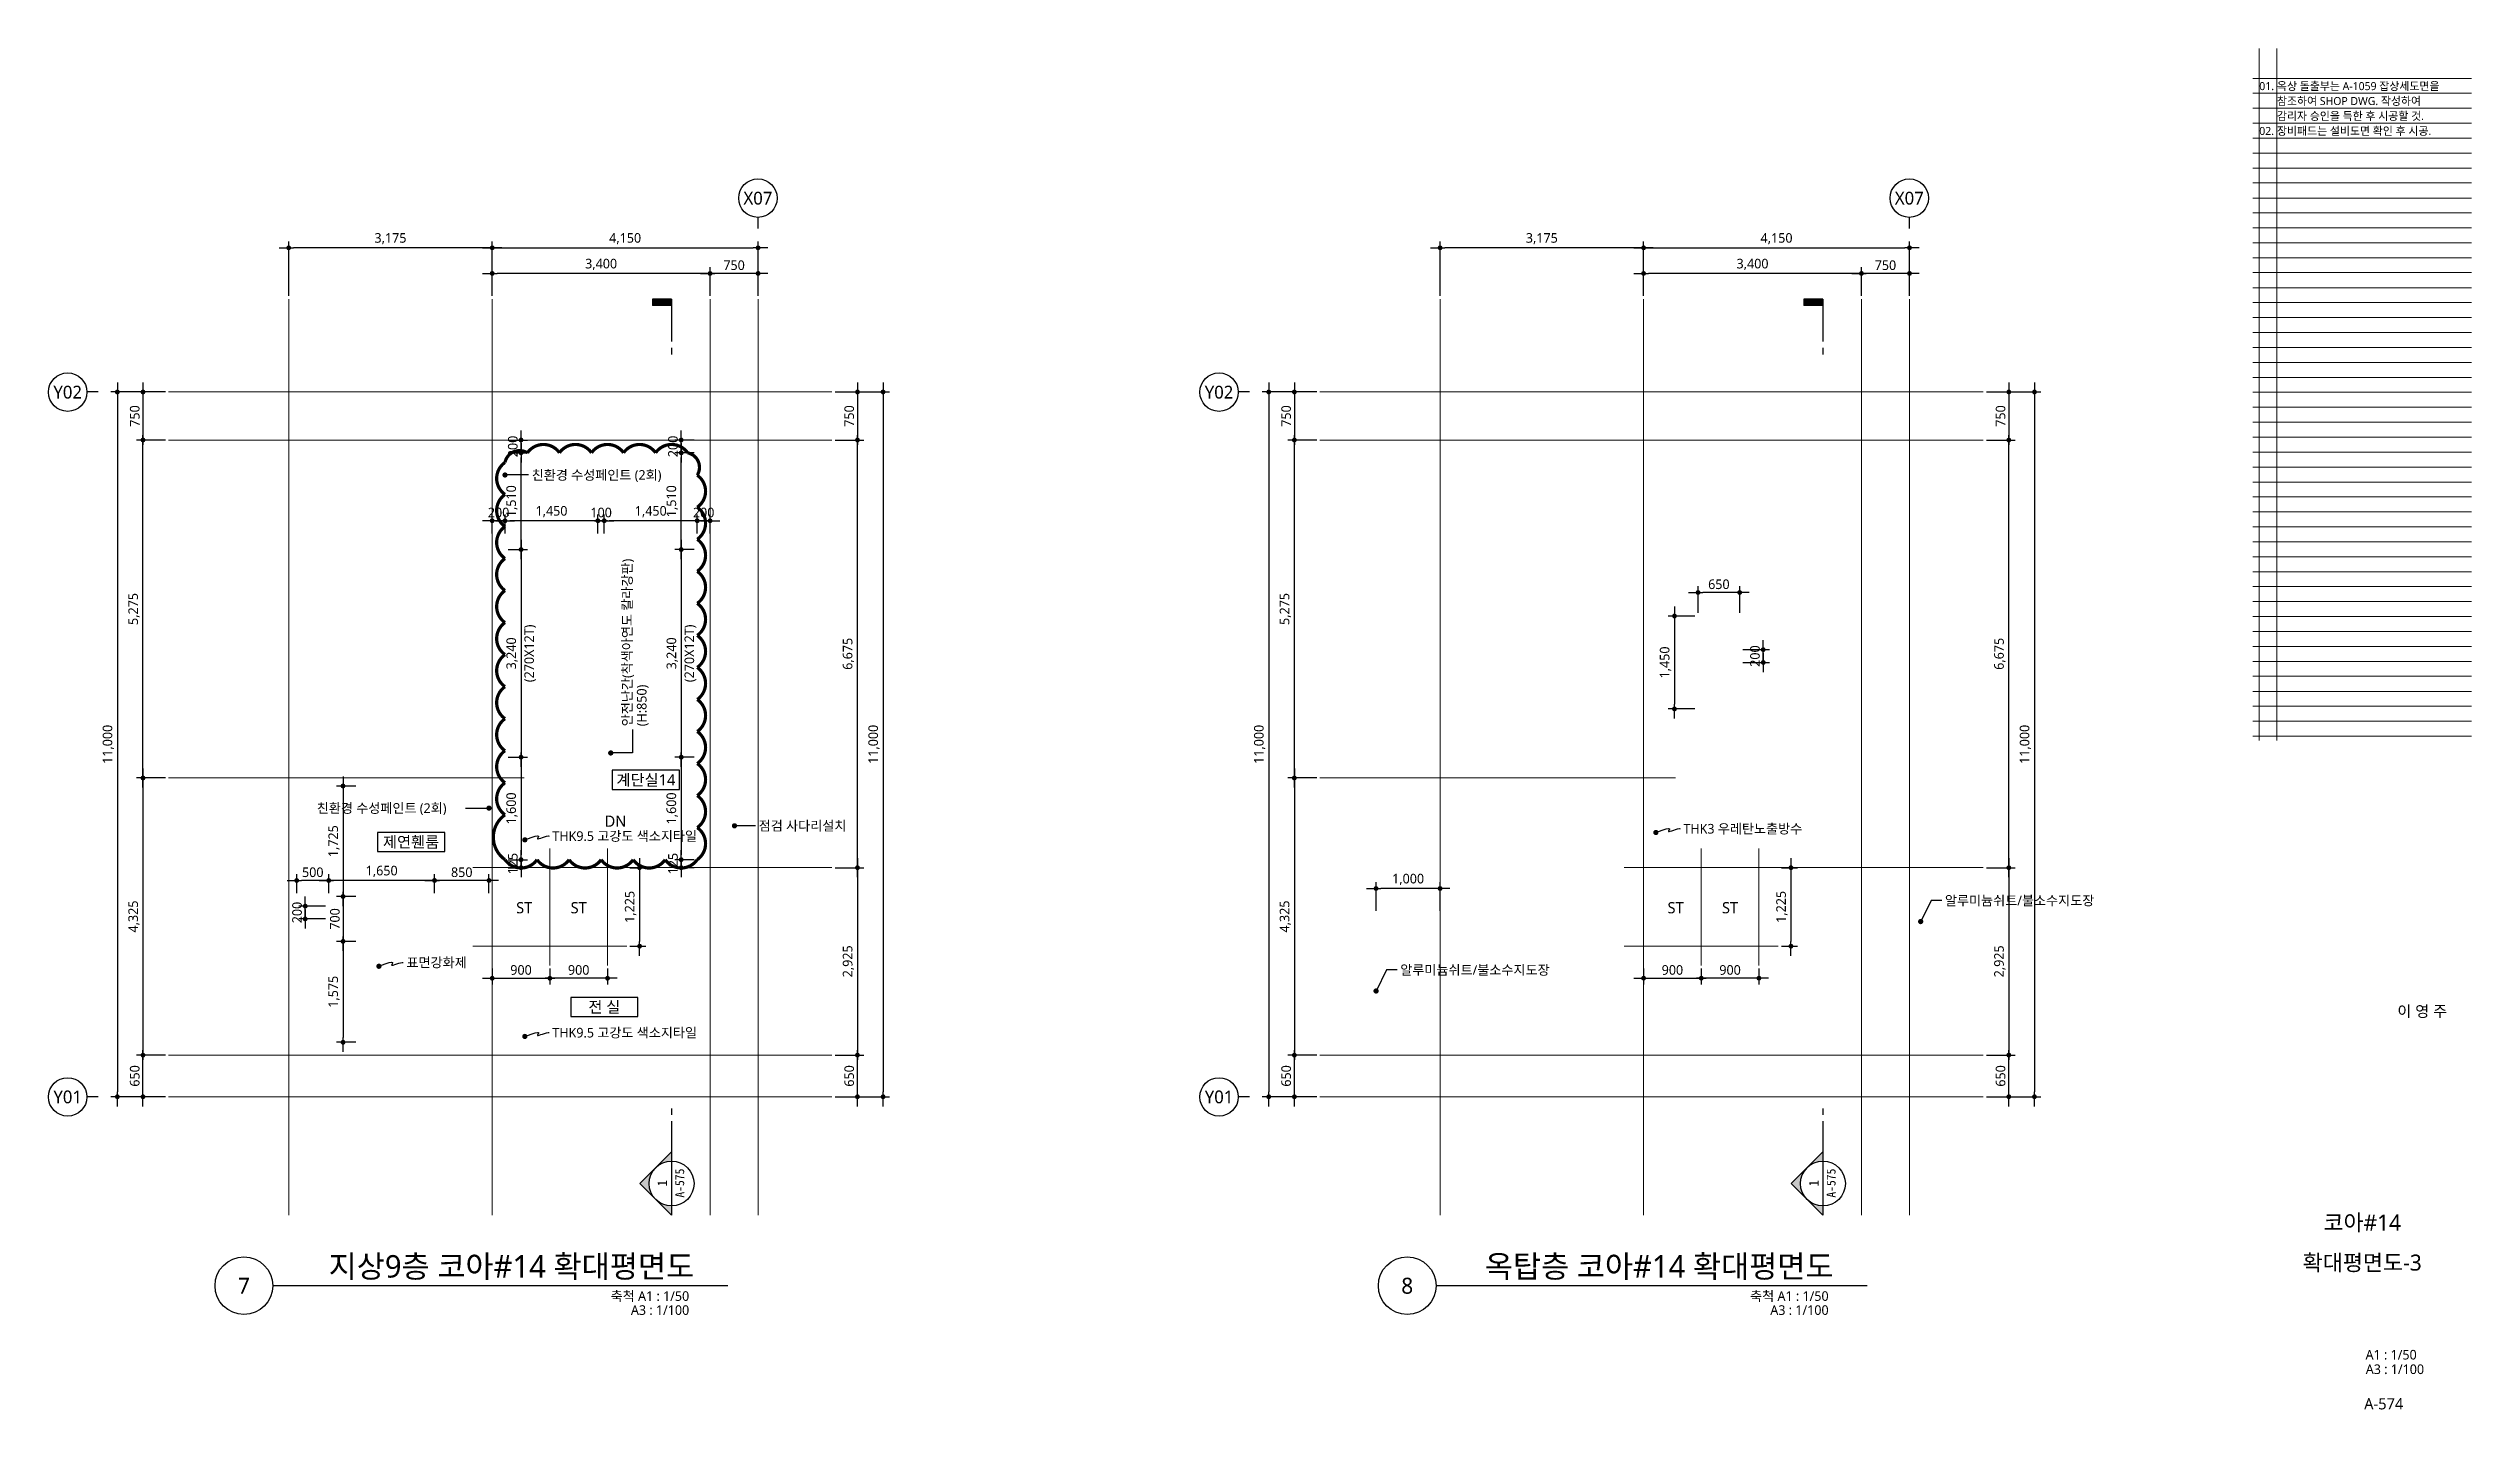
# Model space of a CAD drawing. Header units: millimetres. Extents: x 1467181 to 1720354, y 836037 to 895281.
# Drawn here: x 1682539 to 1720354, y 874037 to 895281 of the extents above; entities that cross this region are included whole.
import ezdxf
from ezdxf.enums import TextEntityAlignment as Align

# ---------------------------------------------------------------- set-up
doc = ezdxf.new("R2010")
doc.units = ezdxf.units.MM
doc.header["$MEASUREMENT"] = 0
doc.linetypes.add('CEN', pattern=[62, 60, -1, 0, -1])
doc.layers.get('0').update_dxf_attribs({"linetype": 'CONTINUOUS'})
for name, color, linetype, lineweight in [('A-AXIS-BUBL', 7, 'CONTINUOUS', 25), ('A-BORD-TEXT', 3, 'CONTINUOUS', 25), ('A-CNTL', 1, 'CEN', 15), ('A-DIMS', 7, 'CONTINUOUS', 25), ('A-MKXS-LEAD', 7, 'CONTINUOUS', 25), ('A-MKXS-MAK1', 3, 'CONTINUOUS', 25), ('A-MKXS-TEXT1', 3, 'CONTINUOUS', 25), ('A-MKXS-TEXT2', 7, 'CONTINUOUS', 25), ('A-MKXX-NAME', 3, 'CONTINUOUS', 25), ('A-MKXX-SYMB', 7, 'CONTINUOUS', 25), ('A-XXXX-SYMB', 7, 'CONTINUOUS', 25), ('A-XXXX-TXT1', 3, 'CONTINUOUS', 25), ('A-XXXX-TXT2', 3, 'CONTINUOUS', 25), ('REV-202205', 20, 'CONTINUOUS', 25)]:
    doc.layers.add(name, color=color, linetype=linetype, lineweight=lineweight)
doc.layers.add('A-XXXX-NPLT', color=144, linetype='CONTINUOUS', lineweight=15, plot=False)
doc.styles.add('HY울릉도L', font='')
doc.styles.add('돋움체', font='')
doc.styles.add('맑은 고딕', font='malgun.ttf')
doc.styles.add('맑은고딕', font='malgun.ttf')
doc.styles.get('HY울릉도L').set_extended_font_data('HYwulM')
doc.styles.get('돋움체').set_extended_font_data('DotumChe')
doc.dimstyles.new('CDIM', dxfattribs={"dimtxt": 3, "dimasz": 1.5, "dimexe": 2, "dimexo": 1, "dimgap": 1, "dimtad": 1, "dimdec": 0, "dimrnd": 0.5, "dimzin": 0, "dimdsep": 32, "dimlunit": 6, "dimtxsty": 'HY울릉도L', "dimblk1": '_CIDOT', "dimblk2": '_CIDOT', "dimsah": 1, "dimcen": 5.5, "dimclrd": 2, "dimclre": 2, "dimclrt": 7, "dimadec": 0, "dimazin": 0, "dimtfac": 1, "dimtdec": 0, "dimtix": 1, "dimtmove": 2, "dimatfit": 1, "dimldrblk": '_CIDOT', "dimfxl": 1, "dimtolj": 1, "dimtzin": 0, "dimlwd": -1, "dimarcsym": 0})

msp = doc.modelspace()

# ---------------------------------------------------------------- texts
at = {"layer": 'A-BORD-TEXT', "style": '맑은고딕'}
for s, height, p in [('이 영 주', 175, (1719973.8, 880165.5)), ('A1 : 1/50', 150, (1719499, 874817.8)), ('A3 : 1/100', 150, (1719613.9, 874591)), ('A-574', 175, (1719289.2, 874039.2))]:
    msp.add_text(s, height=height, dxfattribs=at).set_placement(p, align=Align.RIGHT)
for s, p in [('코아#14', (1718648.2, 876955.6)), ('확대평면도-3', (1718648.2, 876330.6))]:
    msp.add_text(s, height=250, dxfattribs=at).set_placement(p, align=Align.MIDDLE_CENTER)
at = {"layer": 'A-MKXS-TEXT1', "style": '맑은고딕'}
for s, p in [('친환경 수성페인트 (2회)', (1690080.8, 888623.4)), ('친환경 수성페인트 (2회)', (1686726.5, 883423.4)), ('THK9.5 고강도 색소지타일', (1690403, 882987.5)), ('점검 사다리설치', (1693623.3, 883147.9)), ('THK3 우레탄노출방수', (1708054.2, 883102.2)), ('알루미늄쉬트/불소수지도장', (1712135.7, 881981.1)), ('표면강화제', (1688126, 881014.4)), ('알루미늄쉬트/불소수지도장', (1703635.7, 880897.5)), ('THK9.5 고강도 색소지타일', (1690403, 879919.2))]:
    msp.add_text(s, height=150, dxfattribs=at).set_placement(p, align=Align.MIDDLE_LEFT)
for s, p in [('안전난간(착색아연도 칼라강판)', (1691569.7, 884701.4)), ('(H:850)', (1691797.2, 884701.4))]:
    msp.add_text(s, height=150, rotation=90, dxfattribs=at).set_placement(p, align=Align.MIDDLE_LEFT)
at = {"layer": 'A-MKXX-NAME', "style": '맑은고딕'}
for s, p in [('계단실14', (1691862.8, 883864.4)), ('제연휀룸', (1688197.9, 882895.1)), ('DN', (1691387.8, 883219.4)), ('ST', (1689963.9, 881869.4)), ('ST', (1690813.9, 881869.4)), ('ST', (1707932.6, 881869.4)), ('ST', (1708782.6, 881869.4)), ('전 실', (1691213.9, 880319.4))]:
    msp.add_text(s, height=175, dxfattribs=at).set_placement(p, align=Align.MIDDLE_CENTER)
at = {"layer": 'A-XXXX-TXT1', "style": '맑은고딕'}
for s, p in [('지상9층 코아#14 확대평면도', (1692616.9, 875992)), ('옥탑층 코아#14 확대평면도', (1710399, 875992))]:
    msp.add_text(s, height=350, dxfattribs=at).set_placement(p, align=Align.BOTTOM_RIGHT)
for s, p in [('7', (1685588.9, 875969.4)), ('8', (1703744.3, 875969.4))]:
    msp.add_text(s, height=250, dxfattribs=at).set_placement(p, align=Align.MIDDLE)
for s, p in [('축척 A1 : 1/50', (1692539, 875883.2)), ('축척 A1 : 1/50', (1710321.1, 875883.2)), ('A3 : 1/100', (1692539, 875664.3)), ('A3 : 1/100', (1710321.1, 875664.3))]:
    msp.add_text(s, height=150, dxfattribs=at).set_placement(p, align=Align.TOP_RIGHT)
at = {"layer": 'A-XXXX-TXT2', "ltscale": 0.2, "style": '맑은고딕'}
for s, p in [('X07', (1693610.9, 892944.4)), ('X07', (1711579.7, 892944.4)), ('Y02', (1682838.9, 889916.4)), ('Y02', (1700807.6, 889916.4)), ('Y01', (1682838.9, 878916.4)), ('Y01', (1700807.6, 878916.4))]:
    msp.add_text(s, height=200, dxfattribs=at).set_placement(p, align=Align.MIDDLE)

# ---------------------------------------------------------------- blocks, each defined once
blk = doc.blocks.new('_CIDOT')
at = {"color": 0, "linetype": 'ByBlock'}
blk.add_line((2, 0), (-1, 0), dxfattribs=at)
at = {"color": 0, "linetype": 'ByBlock', "const_width": 0.5}
blk.add_lwpolyline([(-0.25, 0, 1), (0.25, 0, 1)], format="xyb", close=True, dxfattribs=at)
blk = doc.blocks.new('*D70')
at = {"layer": 'A-DIMS', "lineweight": -2, "transparency": 16777216}
for p, q in [((1692864, 891419), (1692864, 891869)), ((1693614, 891419), (1693614, 891869))]:
    blk.add_line(p, q, dxfattribs=at)
at = {"layer": 'A-DIMS', "transparency": 16777216}
blk.add_line((1693539, 891769), (1692939, 891769), dxfattribs=at)
at = {"layer": 'A-DIMS', "transparency": 16777216, "xscale": 75, "yscale": 75, "zscale": 75, "rotation": 180}
blk.add_blockref('_CIDOT', (1692864, 891769), dxfattribs=at)
at = {"layer": 'A-DIMS', "transparency": 16777216, "xscale": 75, "yscale": 75, "zscale": 75}
blk.add_blockref('_CIDOT', (1693614, 891769), dxfattribs=at)
at = {"layer": 'A-DIMS', "color": 3, "transparency": 16777216, "insert": (1693239, 891897), "char_height": 150, "attachment_point": 5, "style": '맑은고딕'}
blk.add_mtext('\\A1;750', dxfattribs=at)
blk = doc.blocks.new('*D71')
at = {"layer": 'A-DIMS', "lineweight": -2, "transparency": 16777216}
for p, q in [((1689464, 891419), (1689464, 891869)), ((1692864, 891419), (1692864, 891869))]:
    blk.add_line(p, q, dxfattribs=at)
at = {"layer": 'A-DIMS', "transparency": 16777216}
blk.add_line((1692789, 891769), (1689539, 891769), dxfattribs=at)
at = {"layer": 'A-DIMS', "transparency": 16777216, "xscale": 75, "yscale": 75, "zscale": 75, "rotation": 180}
blk.add_blockref('_CIDOT', (1689464, 891769), dxfattribs=at)
at = {"layer": 'A-DIMS', "transparency": 16777216, "xscale": 75, "yscale": 75, "zscale": 75}
blk.add_blockref('_CIDOT', (1692864, 891769), dxfattribs=at)
at = {"layer": 'A-DIMS', "color": 3, "transparency": 16777216, "insert": (1691164, 891909), "char_height": 150, "attachment_point": 5, "style": '맑은고딕'}
blk.add_mtext('\\A1;3,400', dxfattribs=at)
blk = doc.blocks.new('*D72')
at = {"layer": 'A-DIMS', "lineweight": -2, "transparency": 16777216}
for p, q in [((1684364, 889169), (1683914, 889169)), ((1684364, 883894), (1683914, 883894))]:
    blk.add_line(p, q, dxfattribs=at)
at = {"layer": 'A-DIMS', "transparency": 16777216}
blk.add_line((1684014, 883969), (1684014, 889094), dxfattribs=at)
at = {"layer": 'A-DIMS', "transparency": 16777216, "xscale": 75, "yscale": 75, "zscale": 75}
for p, rotation in [((1684014, 889169), 90), ((1684014, 883894), 270)]:
    blk.add_blockref('_CIDOT', p, dxfattribs=dict(at, rotation=rotation))
at = {"layer": 'A-DIMS', "color": 3, "transparency": 16777216, "insert": (1683874, 886532), "char_height": 150, "attachment_point": 5, "rotation": 90, "style": '맑은고딕'}
blk.add_mtext('\\A1;5,275', dxfattribs=at)
blk = doc.blocks.new('*D73')
at = {"layer": 'A-DIMS', "lineweight": -2, "transparency": 16777216}
for p, q in [((1684364, 889919), (1683914, 889919)), ((1684364, 889169), (1683914, 889169))]:
    blk.add_line(p, q, dxfattribs=at)
at = {"layer": 'A-DIMS', "transparency": 16777216}
blk.add_line((1684014, 889844), (1684014, 889244), dxfattribs=at)
at = {"layer": 'A-DIMS', "transparency": 16777216, "xscale": 75, "yscale": 75, "zscale": 75}
for p, rotation in [((1684014, 889919), 90), ((1684014, 889169), 270)]:
    blk.add_blockref('_CIDOT', p, dxfattribs=dict(at, rotation=rotation))
at = {"layer": 'A-DIMS', "color": 3, "transparency": 16777216, "insert": (1683886, 889544), "char_height": 150, "attachment_point": 5, "rotation": 90, "style": '맑은고딕'}
blk.add_mtext('\\A1;750', dxfattribs=at)
blk = doc.blocks.new('*D74')
at = {"layer": 'A-DIMS', "lineweight": -2, "transparency": 16777216}
for p, q in [((1684364, 889919), (1683514, 889919)), ((1684364, 878919), (1683514, 878919))]:
    blk.add_line(p, q, dxfattribs=at)
at = {"layer": 'A-DIMS', "transparency": 16777216}
blk.add_line((1683614, 889844), (1683614, 878994), dxfattribs=at)
at = {"layer": 'A-DIMS', "transparency": 16777216, "xscale": 75, "yscale": 75, "zscale": 75}
for p, rotation in [((1683614, 889919), 90), ((1683614, 878919), 270)]:
    blk.add_blockref('_CIDOT', p, dxfattribs=dict(at, rotation=rotation))
at = {"layer": 'A-DIMS', "color": 3, "transparency": 16777216, "insert": (1683473, 884419), "char_height": 150, "attachment_point": 5, "rotation": 90, "style": '맑은고딕'}
blk.add_mtext('\\A1;11,000', dxfattribs=at)
blk = doc.blocks.new('*D75')
at = {"layer": 'A-DIMS', "lineweight": -2, "transparency": 16777216}
for p, q in [((1684364, 883894), (1683914, 883894)), ((1684364, 879569), (1683914, 879569))]:
    blk.add_line(p, q, dxfattribs=at)
at = {"layer": 'A-DIMS', "transparency": 16777216}
blk.add_line((1684014, 883819), (1684014, 879644), dxfattribs=at)
at = {"layer": 'A-DIMS', "transparency": 16777216, "xscale": 75, "yscale": 75, "zscale": 75}
for p, rotation in [((1684014, 883894), 90), ((1684014, 879569), 270)]:
    blk.add_blockref('_CIDOT', p, dxfattribs=dict(at, rotation=rotation))
at = {"layer": 'A-DIMS', "color": 3, "transparency": 16777216, "insert": (1683874, 881732), "char_height": 150, "attachment_point": 5, "rotation": 90, "style": '맑은고딕'}
blk.add_mtext('\\A1;4,325', dxfattribs=at)
blk = doc.blocks.new('*D76')
at = {"layer": 'A-DIMS', "lineweight": -2, "transparency": 16777216}
for p, q in [((1684364, 879569), (1683914, 879569)), ((1684364, 878919), (1683914, 878919))]:
    blk.add_line(p, q, dxfattribs=at)
at = {"layer": 'A-DIMS', "transparency": 16777216}
blk.add_line((1684014, 878994), (1684014, 879494), dxfattribs=at)
at = {"layer": 'A-DIMS', "transparency": 16777216, "xscale": 75, "yscale": 75, "zscale": 75}
for p, rotation in [((1684014, 879569), 90), ((1684014, 878919), 270)]:
    blk.add_blockref('_CIDOT', p, dxfattribs=dict(at, rotation=rotation))
at = {"layer": 'A-DIMS', "color": 3, "transparency": 16777216, "insert": (1683886, 879244), "char_height": 150, "attachment_point": 5, "rotation": 90, "style": '맑은고딕'}
blk.add_mtext('\\A1;650', dxfattribs=at)
blk = doc.blocks.new('*D77')
at = {"layer": 'A-DIMS', "lineweight": -2, "transparency": 16777216}
for p, q in [((1690364, 880919), (1690364, 880669)), ((1691264, 880919), (1691264, 880669))]:
    blk.add_line(p, q, dxfattribs=at)
at = {"layer": 'A-DIMS', "transparency": 16777216}
blk.add_line((1691189, 880769), (1690439, 880769), dxfattribs=at)
at = {"layer": 'A-DIMS', "transparency": 16777216, "xscale": 75, "yscale": 75, "zscale": 75, "rotation": 180}
blk.add_blockref('_CIDOT', (1690364, 880769), dxfattribs=at)
at = {"layer": 'A-DIMS', "transparency": 16777216, "xscale": 75, "yscale": 75, "zscale": 75}
blk.add_blockref('_CIDOT', (1691264, 880769), dxfattribs=at)
at = {"layer": 'A-DIMS', "color": 3, "transparency": 16777216, "insert": (1690814, 880897), "char_height": 150, "attachment_point": 5, "style": '맑은고딕'}
blk.add_mtext('\\A1;900', dxfattribs=at)
blk = doc.blocks.new('*D78')
at = {"layer": 'A-DIMS', "lineweight": -2, "transparency": 16777216}
for p, q in [((1689464, 880919), (1689464, 880669)), ((1690364, 880919), (1690364, 880669))]:
    blk.add_line(p, q, dxfattribs=at)
at = {"layer": 'A-DIMS', "transparency": 16777216}
blk.add_line((1689539, 880769), (1690289, 880769), dxfattribs=at)
at = {"layer": 'A-DIMS', "transparency": 16777216, "xscale": 75, "yscale": 75, "zscale": 75, "rotation": 180}
blk.add_blockref('_CIDOT', (1689464, 880769), dxfattribs=at)
at = {"layer": 'A-DIMS', "transparency": 16777216, "xscale": 75, "yscale": 75, "zscale": 75}
blk.add_blockref('_CIDOT', (1690364, 880769), dxfattribs=at)
at = {"layer": 'A-DIMS', "color": 3, "transparency": 16777216, "insert": (1689914, 880897), "char_height": 150, "attachment_point": 5, "style": '맑은고딕'}
blk.add_mtext('\\A1;900', dxfattribs=at)
blk = doc.blocks.new('*D79')
at = {"layer": 'A-DIMS', "lineweight": -2, "transparency": 16777216}
for p, q in [((1691614, 882494), (1691864, 882494)), ((1691614, 881269), (1691864, 881269))]:
    blk.add_line(p, q, dxfattribs=at)
at = {"layer": 'A-DIMS', "transparency": 16777216}
blk.add_line((1691764, 882419), (1691764, 881344), dxfattribs=at)
at = {"layer": 'A-DIMS', "transparency": 16777216, "xscale": 75, "yscale": 75, "zscale": 75}
for p, rotation in [((1691764, 882494), 90), ((1691764, 881269), 270)]:
    blk.add_blockref('_CIDOT', p, dxfattribs=dict(at, rotation=rotation))
at = {"layer": 'A-DIMS', "color": 3, "transparency": 16777216, "insert": (1691623, 881882), "char_height": 150, "attachment_point": 5, "rotation": 90, "style": '맑은고딕'}
blk.add_mtext('\\A1;1,225', dxfattribs=at)
blk = doc.blocks.new('*D95')
at = {"layer": 'A-DIMS', "lineweight": -2, "transparency": 16777216}
for p, q in [((1689464, 891419), (1689464, 892269)), ((1693614, 891419), (1693614, 892269))]:
    blk.add_line(p, q, dxfattribs=at)
at = {"layer": 'A-DIMS', "transparency": 16777216}
blk.add_line((1689539, 892169), (1693539, 892169), dxfattribs=at)
at = {"layer": 'A-DIMS', "transparency": 16777216, "xscale": 75, "yscale": 75, "zscale": 75, "rotation": 180}
blk.add_blockref('_CIDOT', (1689464, 892169), dxfattribs=at)
at = {"layer": 'A-DIMS', "transparency": 16777216, "xscale": 75, "yscale": 75, "zscale": 75}
blk.add_blockref('_CIDOT', (1693614, 892169), dxfattribs=at)
at = {"layer": 'A-DIMS', "color": 3, "transparency": 16777216, "insert": (1691539, 892310), "char_height": 150, "attachment_point": 5, "style": '맑은고딕'}
blk.add_mtext('\\A1;4,150', dxfattribs=at)
blk = doc.blocks.new('*D96')
at = {"layer": 'A-DIMS', "lineweight": -2, "transparency": 16777216}
for p, q in [((1686289, 891419), (1686289, 892269)), ((1689464, 891419), (1689464, 892269))]:
    blk.add_line(p, q, dxfattribs=at)
at = {"layer": 'A-DIMS', "transparency": 16777216}
blk.add_line((1689389, 892169), (1686364, 892169), dxfattribs=at)
at = {"layer": 'A-DIMS', "transparency": 16777216, "xscale": 75, "yscale": 75, "zscale": 75, "rotation": 180}
blk.add_blockref('_CIDOT', (1686289, 892169), dxfattribs=at)
at = {"layer": 'A-DIMS', "transparency": 16777216, "xscale": 75, "yscale": 75, "zscale": 75}
blk.add_blockref('_CIDOT', (1689464, 892169), dxfattribs=at)
at = {"layer": 'A-DIMS', "color": 3, "transparency": 16777216, "insert": (1687876, 892310), "char_height": 150, "attachment_point": 5, "style": '맑은고딕'}
blk.add_mtext('\\A1;3,175', dxfattribs=at)
blk = doc.blocks.new('*D97')
at = {"layer": 'A-DIMS', "lineweight": -2, "transparency": 16777216}
for p, q in [((1694814, 889169), (1695264, 889169)), ((1694814, 882494), (1695264, 882494))]:
    blk.add_line(p, q, dxfattribs=at)
at = {"layer": 'A-DIMS', "transparency": 16777216}
blk.add_line((1695164, 882569), (1695164, 889094), dxfattribs=at)
at = {"layer": 'A-DIMS', "transparency": 16777216, "xscale": 75, "yscale": 75, "zscale": 75}
for p, rotation in [((1695164, 889169), 90), ((1695164, 882494), 270)]:
    blk.add_blockref('_CIDOT', p, dxfattribs=dict(at, rotation=rotation))
at = {"layer": 'A-DIMS', "color": 3, "transparency": 16777216, "insert": (1695024, 885832), "char_height": 150, "attachment_point": 5, "rotation": 90, "style": '맑은고딕'}
blk.add_mtext('\\A1;6,675', dxfattribs=at)
blk = doc.blocks.new('*D98')
at = {"layer": 'A-DIMS', "lineweight": -2, "transparency": 16777216}
for p, q in [((1694814, 889919), (1695264, 889919)), ((1694814, 889169), (1695264, 889169))]:
    blk.add_line(p, q, dxfattribs=at)
at = {"layer": 'A-DIMS', "transparency": 16777216}
blk.add_line((1695164, 889844), (1695164, 889244), dxfattribs=at)
at = {"layer": 'A-DIMS', "transparency": 16777216, "xscale": 75, "yscale": 75, "zscale": 75}
for p, rotation in [((1695164, 889919), 90), ((1695164, 889169), 270)]:
    blk.add_blockref('_CIDOT', p, dxfattribs=dict(at, rotation=rotation))
at = {"layer": 'A-DIMS', "color": 3, "transparency": 16777216, "insert": (1695036, 889544), "char_height": 150, "attachment_point": 5, "rotation": 90, "style": '맑은고딕'}
blk.add_mtext('\\A1;750', dxfattribs=at)
blk = doc.blocks.new('*D99')
at = {"layer": 'A-DIMS', "lineweight": -2, "transparency": 16777216}
for p, q in [((1694814, 889919), (1695664, 889919)), ((1694814, 878919), (1695664, 878919))]:
    blk.add_line(p, q, dxfattribs=at)
at = {"layer": 'A-DIMS', "transparency": 16777216}
blk.add_line((1695564, 889844), (1695564, 878994), dxfattribs=at)
at = {"layer": 'A-DIMS', "transparency": 16777216, "xscale": 75, "yscale": 75, "zscale": 75}
for p, rotation in [((1695564, 889919), 90), ((1695564, 878919), 270)]:
    blk.add_blockref('_CIDOT', p, dxfattribs=dict(at, rotation=rotation))
at = {"layer": 'A-DIMS', "color": 3, "transparency": 16777216, "insert": (1695423, 884419), "char_height": 150, "attachment_point": 5, "rotation": 90, "style": '맑은고딕'}
blk.add_mtext('\\A1;11,000', dxfattribs=at)
blk = doc.blocks.new('*D100')
at = {"layer": 'A-DIMS', "lineweight": -2, "transparency": 16777216}
for p, q in [((1694814, 882494), (1695264, 882494)), ((1694814, 879569), (1695264, 879569))]:
    blk.add_line(p, q, dxfattribs=at)
at = {"layer": 'A-DIMS', "transparency": 16777216}
blk.add_line((1695164, 882419), (1695164, 879644), dxfattribs=at)
at = {"layer": 'A-DIMS', "transparency": 16777216, "xscale": 75, "yscale": 75, "zscale": 75}
for p, rotation in [((1695164, 882494), 90), ((1695164, 879569), 270)]:
    blk.add_blockref('_CIDOT', p, dxfattribs=dict(at, rotation=rotation))
at = {"layer": 'A-DIMS', "color": 3, "transparency": 16777216, "insert": (1695024, 881032), "char_height": 150, "attachment_point": 5, "rotation": 90, "style": '맑은고딕'}
blk.add_mtext('\\A1;2,925', dxfattribs=at)
blk = doc.blocks.new('*D101')
at = {"layer": 'A-DIMS', "lineweight": -2, "transparency": 16777216}
for p, q in [((1694814, 879569), (1695264, 879569)), ((1694814, 878919), (1695264, 878919))]:
    blk.add_line(p, q, dxfattribs=at)
at = {"layer": 'A-DIMS', "transparency": 16777216}
blk.add_line((1695164, 878994), (1695164, 879494), dxfattribs=at)
at = {"layer": 'A-DIMS', "transparency": 16777216, "xscale": 75, "yscale": 75, "zscale": 75}
for p, rotation in [((1695164, 879569), 90), ((1695164, 878919), 270)]:
    blk.add_blockref('_CIDOT', p, dxfattribs=dict(at, rotation=rotation))
at = {"layer": 'A-DIMS', "color": 3, "transparency": 16777216, "insert": (1695036, 879244), "char_height": 150, "attachment_point": 5, "rotation": 90, "style": '맑은고딕'}
blk.add_mtext('\\A1;650', dxfattribs=at)
blk = doc.blocks.new('CORE 8- 단면')
at = {"layer": 'A-MKXS-MAK1'}
blk.add_hatch(color=256, dxfattribs=at).paths.add_polyline_path([(22637, 13698), (22637, 13798), (22937, 13798), (22937, 13698)])
h = blk.add_hatch(color=256, dxfattribs=at)
h.paths.add_polyline_path([(22442, -7), (22690, 241, 0.414214), (22690, -254)])
h.paths.add_polyline_path([(22690, 241), (22937, 488), (22937, 343, 0.198912)])
h.paths.add_polyline_path([(22690, -254, 0.198912), (22937, -357), (22937, -502)])
for p, q in [((22637, 13798), (22637, 13698)), ((22937, 13798), (22637, 13798)), ((22937, 13698), (22637, 13698)), ((22937, 13798), (22937, 13135)), ((22937, 13035), (22937, 12935)), ((22937, 1166), (22937, 1066)), ((22937, 966), (22937, -502)), ((22937, 488), (22442, -7)), ((22937, -502), (22442, -7))]:
    blk.add_line(p, q, dxfattribs=at)
blk.add_circle((22937, -7), 350, dxfattribs=at)
at = {"layer": 'A-MKXS-TEXT2', "style": '돋움체'}
for s, height, p in [('1', 150, (22793, -2)), ('A-575', 140, (23065, 0))]:
    blk.add_text(s, height=height, rotation=90, dxfattribs=at).set_placement(p, align=Align.MIDDLE)
blk = doc.blocks.new('*D313')
at = {"layer": 'A-DIMS', "lineweight": -2, "transparency": 16777216}
for p, q in [((1692614, 887459), (1692314, 887459)), ((1692614, 884219), (1692314, 884219))]:
    blk.add_line(p, q, dxfattribs=at)
at = {"layer": 'A-DIMS', "transparency": 16777216}
blk.add_line((1692414, 887384), (1692414, 884294), dxfattribs=at)
at = {"layer": 'A-DIMS', "transparency": 16777216, "xscale": 75, "yscale": 75, "zscale": 75}
for p, rotation in [((1692414, 887459), 90), ((1692414, 884219), 270)]:
    blk.add_blockref('_CIDOT', p, dxfattribs=dict(at, rotation=rotation))
at = {"layer": 'A-DIMS', "color": 3, "transparency": 16777216, "char_height": 150, "attachment_point": 5, "rotation": 90, "style": '맑은고딕'}
for s, insert in [('\\A1;3,240', (1692274, 885839)), ('\\A1;(270X12T)', (1692557, 885839))]:
    blk.add_mtext(s, dxfattribs=dict(at, insert=insert))
blk = doc.blocks.new('*D314')
at = {"layer": 'A-DIMS', "lineweight": -2, "transparency": 16777216}
for p, q in [((1692614, 888969), (1692314, 888969)), ((1692614, 887459), (1692314, 887459))]:
    blk.add_line(p, q, dxfattribs=at)
at = {"layer": 'A-DIMS', "transparency": 16777216}
blk.add_line((1692414, 887534), (1692414, 888894), dxfattribs=at)
at = {"layer": 'A-DIMS', "transparency": 16777216, "xscale": 75, "yscale": 75, "zscale": 75}
for p, rotation in [((1692414, 888969), 90), ((1692414, 887459), 270)]:
    blk.add_blockref('_CIDOT', p, dxfattribs=dict(at, rotation=rotation))
at = {"layer": 'A-DIMS', "color": 3, "transparency": 16777216, "insert": (1692273, 888214), "char_height": 150, "attachment_point": 5, "rotation": 90, "style": '맑은고딕'}
blk.add_mtext('\\A1;1,510', dxfattribs=at)
blk = doc.blocks.new('*D315')
at = {"layer": 'A-DIMS', "lineweight": -2, "transparency": 16777216}
for p, q in [((1692614, 884219), (1692314, 884219)), ((1692614, 882619), (1692314, 882619))]:
    blk.add_line(p, q, dxfattribs=at)
at = {"layer": 'A-DIMS', "transparency": 16777216}
blk.add_line((1692414, 884144), (1692414, 882694), dxfattribs=at)
at = {"layer": 'A-DIMS', "transparency": 16777216, "xscale": 75, "yscale": 75, "zscale": 75}
for p, rotation in [((1692414, 884219), 90), ((1692414, 882619), 270)]:
    blk.add_blockref('_CIDOT', p, dxfattribs=dict(at, rotation=rotation))
at = {"layer": 'A-DIMS', "color": 3, "transparency": 16777216, "insert": (1692273, 883419), "char_height": 150, "attachment_point": 5, "rotation": 90, "style": '맑은고딕'}
blk.add_mtext('\\A1;1,600', dxfattribs=at)
blk = doc.blocks.new('*D316')
at = {"layer": 'A-DIMS', "lineweight": -2, "transparency": 16777216}
for p, q in [((1692614, 882619), (1692314, 882619)), ((1692614, 882494), (1692314, 882494))]:
    blk.add_line(p, q, dxfattribs=at)
at = {"layer": 'A-DIMS', "transparency": 16777216}
for p, q in [((1692414, 882694), (1692414, 882769)), ((1692414, 882619), (1692414, 882494)), ((1692414, 882419), (1692414, 882344))]:
    blk.add_line(p, q, dxfattribs=at)
at = {"layer": 'A-DIMS', "transparency": 16777216, "xscale": 75, "yscale": 75, "zscale": 75}
for p, rotation in [((1692414, 882619), 270), ((1692414, 882494), 90)]:
    blk.add_blockref('_CIDOT', p, dxfattribs=dict(at, rotation=rotation))
at = {"layer": 'A-DIMS', "color": 3, "transparency": 16777216, "insert": (1692286, 882557), "char_height": 150, "attachment_point": 5, "rotation": 90, "style": '맑은고딕'}
blk.add_mtext('\\A1;125', dxfattribs=at)
blk = doc.blocks.new('*D317')
at = {"layer": 'A-DIMS', "lineweight": -2, "transparency": 16777216}
for p, q in [((1692614, 889169), (1692314, 889169)), ((1692614, 888969), (1692314, 888969))]:
    blk.add_line(p, q, dxfattribs=at)
at = {"layer": 'A-DIMS', "transparency": 16777216}
for p, q in [((1692414, 889244), (1692414, 889319)), ((1692414, 888969), (1692414, 889169)), ((1692414, 888894), (1692414, 888819))]:
    blk.add_line(p, q, dxfattribs=at)
at = {"layer": 'A-DIMS', "transparency": 16777216, "xscale": 75, "yscale": 75, "zscale": 75}
for p, rotation in [((1692414, 889169), 270), ((1692414, 888969), 90)]:
    blk.add_blockref('_CIDOT', p, dxfattribs=dict(at, rotation=rotation))
at = {"layer": 'A-DIMS', "color": 3, "transparency": 16777216, "insert": (1692286, 889069), "char_height": 150, "attachment_point": 5, "rotation": 90, "style": '맑은고딕'}
blk.add_mtext('\\A1;200', dxfattribs=at)
blk = doc.blocks.new('*D318')
at = {"layer": 'A-DIMS', "lineweight": -2, "transparency": 16777216}
for p, q in [((1691213, 887709), (1691213, 888009)), ((1692663, 887709), (1692663, 888009))]:
    blk.add_line(p, q, dxfattribs=at)
at = {"layer": 'A-DIMS', "transparency": 16777216}
blk.add_line((1692588, 887909), (1691288, 887909), dxfattribs=at)
at = {"layer": 'A-DIMS', "transparency": 16777216, "xscale": 75, "yscale": 75, "zscale": 75, "rotation": 180}
blk.add_blockref('_CIDOT', (1691213, 887909), dxfattribs=at)
at = {"layer": 'A-DIMS', "transparency": 16777216, "xscale": 75, "yscale": 75, "zscale": 75}
blk.add_blockref('_CIDOT', (1692663, 887909), dxfattribs=at)
at = {"layer": 'A-DIMS', "color": 3, "transparency": 16777216, "insert": (1691938, 888050), "char_height": 150, "attachment_point": 5, "style": '맑은고딕'}
blk.add_mtext('\\A1;1,450', dxfattribs=at)
blk = doc.blocks.new('*D319')
at = {"layer": 'A-DIMS', "lineweight": -2, "transparency": 16777216}
for p, q in [((1692664, 887709), (1692664, 888009)), ((1692864, 887709), (1692864, 888009))]:
    blk.add_line(p, q, dxfattribs=at)
at = {"layer": 'A-DIMS', "transparency": 16777216}
for p, q in [((1692589, 887909), (1692514, 887909)), ((1692864, 887909), (1692664, 887909)), ((1692939, 887909), (1693014, 887909))]:
    blk.add_line(p, q, dxfattribs=at)
at = {"layer": 'A-DIMS', "transparency": 16777216, "xscale": 75, "yscale": 75, "zscale": 75}
blk.add_blockref('_CIDOT', (1692664, 887909), dxfattribs=at)
at = {"layer": 'A-DIMS', "transparency": 16777216, "xscale": 75, "yscale": 75, "zscale": 75, "rotation": 180}
blk.add_blockref('_CIDOT', (1692864, 887909), dxfattribs=at)
at = {"layer": 'A-DIMS', "color": 3, "transparency": 16777216, "insert": (1692764, 888037), "char_height": 150, "attachment_point": 5, "style": '맑은고딕'}
blk.add_mtext('\\A1;200', dxfattribs=at)
blk = doc.blocks.new('*D320')
at = {"layer": 'A-DIMS', "lineweight": -2, "transparency": 16777216}
for p, q in [((1689664, 887709), (1689664, 888009)), ((1691113, 887709), (1691113, 888009))]:
    blk.add_line(p, q, dxfattribs=at)
at = {"layer": 'A-DIMS', "transparency": 16777216}
blk.add_line((1691038, 887909), (1689739, 887909), dxfattribs=at)
at = {"layer": 'A-DIMS', "transparency": 16777216, "xscale": 75, "yscale": 75, "zscale": 75, "rotation": 180}
blk.add_blockref('_CIDOT', (1689664, 887909), dxfattribs=at)
at = {"layer": 'A-DIMS', "transparency": 16777216, "xscale": 75, "yscale": 75, "zscale": 75}
blk.add_blockref('_CIDOT', (1691113, 887909), dxfattribs=at)
at = {"layer": 'A-DIMS', "color": 3, "transparency": 16777216, "insert": (1690389, 888050), "char_height": 150, "attachment_point": 5, "style": '맑은고딕'}
blk.add_mtext('\\A1;1,450', dxfattribs=at)
blk = doc.blocks.new('*D321')
at = {"layer": 'A-DIMS', "lineweight": -2, "transparency": 16777216}
for p, q in [((1691114, 887709), (1691114, 888009)), ((1691213, 887709), (1691213, 888009))]:
    blk.add_line(p, q, dxfattribs=at)
at = {"layer": 'A-DIMS', "transparency": 16777216}
for p, q in [((1691039, 887909), (1690964, 887909)), ((1691213, 887909), (1691114, 887909)), ((1691288, 887909), (1691363, 887909))]:
    blk.add_line(p, q, dxfattribs=at)
at = {"layer": 'A-DIMS', "transparency": 16777216, "xscale": 75, "yscale": 75, "zscale": 75}
blk.add_blockref('_CIDOT', (1691114, 887909), dxfattribs=at)
at = {"layer": 'A-DIMS', "transparency": 16777216, "xscale": 75, "yscale": 75, "zscale": 75, "rotation": 180}
blk.add_blockref('_CIDOT', (1691213, 887909), dxfattribs=at)
at = {"layer": 'A-DIMS', "color": 3, "transparency": 16777216, "insert": (1691164, 888037), "char_height": 150, "attachment_point": 5, "style": '맑은고딕'}
blk.add_mtext('\\A1;100', dxfattribs=at)
blk = doc.blocks.new('*D322')
at = {"layer": 'A-DIMS', "lineweight": -2, "transparency": 16777216}
for p, q in [((1689464, 887709), (1689464, 888009)), ((1689664, 887709), (1689664, 888009))]:
    blk.add_line(p, q, dxfattribs=at)
at = {"layer": 'A-DIMS', "transparency": 16777216}
for p, q in [((1689389, 887909), (1689314, 887909)), ((1689664, 887909), (1689464, 887909)), ((1689739, 887909), (1689814, 887909))]:
    blk.add_line(p, q, dxfattribs=at)
at = {"layer": 'A-DIMS', "transparency": 16777216, "xscale": 75, "yscale": 75, "zscale": 75}
blk.add_blockref('_CIDOT', (1689464, 887909), dxfattribs=at)
at = {"layer": 'A-DIMS', "transparency": 16777216, "xscale": 75, "yscale": 75, "zscale": 75, "rotation": 180}
blk.add_blockref('_CIDOT', (1689664, 887909), dxfattribs=at)
at = {"layer": 'A-DIMS', "color": 3, "transparency": 16777216, "insert": (1689564, 888037), "char_height": 150, "attachment_point": 5, "style": '맑은고딕'}
blk.add_mtext('\\A1;200', dxfattribs=at)
blk = doc.blocks.new('*D323')
at = {"layer": 'A-DIMS', "lineweight": -2, "transparency": 16777216}
for p, q in [((1689714, 887459), (1690014, 887459)), ((1689714, 884219), (1690014, 884219))]:
    blk.add_line(p, q, dxfattribs=at)
at = {"layer": 'A-DIMS', "transparency": 16777216}
blk.add_line((1689914, 887384), (1689914, 884294), dxfattribs=at)
at = {"layer": 'A-DIMS', "transparency": 16777216, "xscale": 75, "yscale": 75, "zscale": 75}
for p, rotation in [((1689914, 887459), 90), ((1689914, 884219), 270)]:
    blk.add_blockref('_CIDOT', p, dxfattribs=dict(at, rotation=rotation))
at = {"layer": 'A-DIMS', "color": 3, "transparency": 16777216, "char_height": 150, "attachment_point": 5, "rotation": 90, "style": '맑은고딕'}
for s, insert in [('\\A1;3,240', (1689774, 885839)), ('\\A1;(270X12T)', (1690057, 885839))]:
    blk.add_mtext(s, dxfattribs=dict(at, insert=insert))
blk = doc.blocks.new('*D324')
at = {"layer": 'A-DIMS', "lineweight": -2, "transparency": 16777216}
for p, q in [((1689714, 888969), (1690014, 888969)), ((1689714, 887459), (1690014, 887459))]:
    blk.add_line(p, q, dxfattribs=at)
at = {"layer": 'A-DIMS', "transparency": 16777216}
blk.add_line((1689914, 887534), (1689914, 888894), dxfattribs=at)
at = {"layer": 'A-DIMS', "transparency": 16777216, "xscale": 75, "yscale": 75, "zscale": 75}
for p, rotation in [((1689914, 888969), 90), ((1689914, 887459), 270)]:
    blk.add_blockref('_CIDOT', p, dxfattribs=dict(at, rotation=rotation))
at = {"layer": 'A-DIMS', "color": 3, "transparency": 16777216, "insert": (1689773, 888214), "char_height": 150, "attachment_point": 5, "rotation": 90, "style": '맑은고딕'}
blk.add_mtext('\\A1;1,510', dxfattribs=at)
blk = doc.blocks.new('*D325')
at = {"layer": 'A-DIMS', "lineweight": -2, "transparency": 16777216}
for p, q in [((1689714, 884219), (1690014, 884219)), ((1689714, 882619), (1690014, 882619))]:
    blk.add_line(p, q, dxfattribs=at)
at = {"layer": 'A-DIMS', "transparency": 16777216}
blk.add_line((1689914, 884144), (1689914, 882694), dxfattribs=at)
at = {"layer": 'A-DIMS', "transparency": 16777216, "xscale": 75, "yscale": 75, "zscale": 75}
for p, rotation in [((1689914, 884219), 90), ((1689914, 882619), 270)]:
    blk.add_blockref('_CIDOT', p, dxfattribs=dict(at, rotation=rotation))
at = {"layer": 'A-DIMS', "color": 3, "transparency": 16777216, "insert": (1689773, 883419), "char_height": 150, "attachment_point": 5, "rotation": 90, "style": '맑은고딕'}
blk.add_mtext('\\A1;1,600', dxfattribs=at)
blk = doc.blocks.new('*D326')
at = {"layer": 'A-DIMS', "lineweight": -2, "transparency": 16777216}
for p, q in [((1689714, 882619), (1690014, 882619)), ((1689714, 882494), (1690014, 882494))]:
    blk.add_line(p, q, dxfattribs=at)
at = {"layer": 'A-DIMS', "transparency": 16777216}
for p, q in [((1689914, 882694), (1689914, 882769)), ((1689914, 882619), (1689914, 882494)), ((1689914, 882419), (1689914, 882344))]:
    blk.add_line(p, q, dxfattribs=at)
at = {"layer": 'A-DIMS', "transparency": 16777216, "xscale": 75, "yscale": 75, "zscale": 75}
for p, rotation in [((1689914, 882619), 270), ((1689914, 882494), 90)]:
    blk.add_blockref('_CIDOT', p, dxfattribs=dict(at, rotation=rotation))
at = {"layer": 'A-DIMS', "color": 3, "transparency": 16777216, "insert": (1689786, 882557), "char_height": 150, "attachment_point": 5, "rotation": 90, "style": '맑은고딕'}
blk.add_mtext('\\A1;125', dxfattribs=at)
blk = doc.blocks.new('*D327')
at = {"layer": 'A-DIMS', "lineweight": -2, "transparency": 16777216}
for p, q in [((1689714, 889169), (1690014, 889169)), ((1689714, 888969), (1690014, 888969))]:
    blk.add_line(p, q, dxfattribs=at)
at = {"layer": 'A-DIMS', "transparency": 16777216}
for p, q in [((1689914, 889244), (1689914, 889319)), ((1689914, 888969), (1689914, 889169)), ((1689914, 888894), (1689914, 888819))]:
    blk.add_line(p, q, dxfattribs=at)
at = {"layer": 'A-DIMS', "transparency": 16777216, "xscale": 75, "yscale": 75, "zscale": 75}
for p, rotation in [((1689914, 889169), 270), ((1689914, 888969), 90)]:
    blk.add_blockref('_CIDOT', p, dxfattribs=dict(at, rotation=rotation))
at = {"layer": 'A-DIMS', "color": 3, "transparency": 16777216, "insert": (1689786, 889069), "char_height": 150, "attachment_point": 5, "rotation": 90, "style": '맑은고딕'}
blk.add_mtext('\\A1;200', dxfattribs=at)
blk = doc.blocks.new('*D560')
at = {"layer": 'A-DIMS', "lineweight": -2, "transparency": 16777216}
for p, q in [((1687336, 883769), (1687036, 883769)), ((1687336, 882044), (1687036, 882044))]:
    blk.add_line(p, q, dxfattribs=at)
at = {"layer": 'A-DIMS', "transparency": 16777216}
blk.add_line((1687136, 883694), (1687136, 882119), dxfattribs=at)
at = {"layer": 'A-DIMS', "transparency": 16777216, "xscale": 75, "yscale": 75, "zscale": 75}
for p, rotation in [((1687136, 883769), 90), ((1687136, 882044), 270)]:
    blk.add_blockref('_CIDOT', p, dxfattribs=dict(at, rotation=rotation))
at = {"layer": 'A-DIMS', "color": 3, "transparency": 16777216, "insert": (1686996, 882907), "char_height": 150, "attachment_point": 5, "rotation": 90, "style": '맑은고딕'}
blk.add_mtext('\\A1;1,725', dxfattribs=at)
blk = doc.blocks.new('*D555')
at = {"layer": 'A-DIMS', "lineweight": -2, "transparency": 16777216}
for p, q in [((1687336, 882044), (1687036, 882044)), ((1687336, 881344), (1687036, 881344))]:
    blk.add_line(p, q, dxfattribs=at)
at = {"layer": 'A-DIMS', "transparency": 16777216}
blk.add_line((1687136, 881969), (1687136, 881419), dxfattribs=at)
at = {"layer": 'A-DIMS', "transparency": 16777216, "xscale": 75, "yscale": 75, "zscale": 75}
for p, rotation in [((1687136, 882044), 90), ((1687136, 881344), 270)]:
    blk.add_blockref('_CIDOT', p, dxfattribs=dict(at, rotation=rotation))
at = {"layer": 'A-DIMS', "color": 3, "transparency": 16777216, "insert": (1687009, 881694), "char_height": 150, "attachment_point": 5, "rotation": 90, "style": '맑은고딕'}
blk.add_mtext('\\A1;700', dxfattribs=at)
blk = doc.blocks.new('*D556')
at = {"layer": 'A-DIMS', "lineweight": -2, "transparency": 16777216}
for p, q in [((1687336, 881344), (1687036, 881344)), ((1687336, 879769), (1687036, 879769))]:
    blk.add_line(p, q, dxfattribs=at)
at = {"layer": 'A-DIMS', "transparency": 16777216}
blk.add_line((1687136, 881269), (1687136, 879844), dxfattribs=at)
at = {"layer": 'A-DIMS', "transparency": 16777216, "xscale": 75, "yscale": 75, "zscale": 75}
for p, rotation in [((1687136, 881344), 90), ((1687136, 879769), 270)]:
    blk.add_blockref('_CIDOT', p, dxfattribs=dict(at, rotation=rotation))
at = {"layer": 'A-DIMS', "color": 3, "transparency": 16777216, "insert": (1686996, 880557), "char_height": 150, "attachment_point": 5, "rotation": 90, "style": '맑은고딕'}
blk.add_mtext('\\A1;1,575', dxfattribs=at)
blk = doc.blocks.new('*D557')
at = {"layer": 'A-DIMS', "lineweight": -2, "transparency": 16777216}
for p, q in [((1688564, 882094), (1688564, 882395)), ((1689414, 882094), (1689414, 882395))]:
    blk.add_line(p, q, dxfattribs=at)
at = {"layer": 'A-DIMS', "transparency": 16777216}
blk.add_line((1689339, 882295), (1688639, 882295), dxfattribs=at)
at = {"layer": 'A-DIMS', "transparency": 16777216, "xscale": 75, "yscale": 75, "zscale": 75, "rotation": 180}
blk.add_blockref('_CIDOT', (1688564, 882295), dxfattribs=at)
at = {"layer": 'A-DIMS', "transparency": 16777216, "xscale": 75, "yscale": 75, "zscale": 75}
blk.add_blockref('_CIDOT', (1689414, 882295), dxfattribs=at)
at = {"layer": 'A-DIMS', "color": 3, "transparency": 16777216, "insert": (1688989, 882422), "char_height": 150, "attachment_point": 5, "style": '맑은고딕'}
blk.add_mtext('\\A1;850', dxfattribs=at)
blk = doc.blocks.new('*D558')
at = {"layer": 'A-DIMS', "lineweight": -2, "transparency": 16777216}
for p, q in [((1686914, 882094), (1686914, 882394)), ((1688564, 882094), (1688564, 882394))]:
    blk.add_line(p, q, dxfattribs=at)
at = {"layer": 'A-DIMS', "transparency": 16777216}
blk.add_line((1688489, 882294), (1686989, 882294), dxfattribs=at)
at = {"layer": 'A-DIMS', "transparency": 16777216, "xscale": 75, "yscale": 75, "zscale": 75, "rotation": 180}
blk.add_blockref('_CIDOT', (1686914, 882294), dxfattribs=at)
at = {"layer": 'A-DIMS', "transparency": 16777216, "xscale": 75, "yscale": 75, "zscale": 75}
blk.add_blockref('_CIDOT', (1688564, 882294), dxfattribs=at)
at = {"layer": 'A-DIMS', "color": 3, "transparency": 16777216, "insert": (1687739, 882435), "char_height": 150, "attachment_point": 5, "style": '맑은고딕'}
blk.add_mtext('\\A1;1,650', dxfattribs=at)
blk = doc.blocks.new('*D559')
at = {"layer": 'A-DIMS', "lineweight": -2, "transparency": 16777216}
for p, q in [((1686414, 882094), (1686414, 882394)), ((1686914, 882094), (1686914, 882394))]:
    blk.add_line(p, q, dxfattribs=at)
at = {"layer": 'A-DIMS', "transparency": 16777216}
blk.add_line((1686839, 882294), (1686489, 882294), dxfattribs=at)
at = {"layer": 'A-DIMS', "transparency": 16777216, "xscale": 75, "yscale": 75, "zscale": 75, "rotation": 180}
blk.add_blockref('_CIDOT', (1686414, 882294), dxfattribs=at)
at = {"layer": 'A-DIMS', "transparency": 16777216, "xscale": 75, "yscale": 75, "zscale": 75}
blk.add_blockref('_CIDOT', (1686914, 882294), dxfattribs=at)
at = {"layer": 'A-DIMS', "color": 3, "transparency": 16777216, "insert": (1686664, 882422), "char_height": 150, "attachment_point": 5, "style": '맑은고딕'}
blk.add_mtext('\\A1;500', dxfattribs=at)
blk = doc.blocks.new('*D595')
at = {"layer": 'A-DIMS', "lineweight": -2, "transparency": 16777216}
for p, q in [((1686864, 881894), (1686446, 881894)), ((1686864, 881694), (1686446, 881694))]:
    blk.add_line(p, q, dxfattribs=at)
at = {"layer": 'A-DIMS', "transparency": 16777216}
for p, q in [((1686546, 881969), (1686546, 882044)), ((1686546, 881694), (1686546, 881894)), ((1686546, 881619), (1686546, 881544))]:
    blk.add_line(p, q, dxfattribs=at)
at = {"layer": 'A-DIMS', "transparency": 16777216, "xscale": 75, "yscale": 75, "zscale": 75}
for p, rotation in [((1686546, 881894), 270), ((1686546, 881694), 90)]:
    blk.add_blockref('_CIDOT', p, dxfattribs=dict(at, rotation=rotation))
at = {"layer": 'A-DIMS', "color": 3, "transparency": 16777216, "insert": (1686419, 881794), "char_height": 150, "attachment_point": 5, "rotation": 90, "style": '맑은고딕'}
blk.add_mtext('\\A1;200', dxfattribs=at)
blk = doc.blocks.new('*D498')
at = {"layer": 'A-DIMS', "lineweight": -2, "transparency": 16777216}
for p, q in [((1710833, 891419), (1710833, 891869)), ((1711583, 891419), (1711583, 891869))]:
    blk.add_line(p, q, dxfattribs=at)
at = {"layer": 'A-DIMS', "transparency": 16777216}
blk.add_line((1711508, 891769), (1710908, 891769), dxfattribs=at)
at = {"layer": 'A-DIMS', "transparency": 16777216, "xscale": 75, "yscale": 75, "zscale": 75, "rotation": 180}
blk.add_blockref('_CIDOT', (1710833, 891769), dxfattribs=at)
at = {"layer": 'A-DIMS', "transparency": 16777216, "xscale": 75, "yscale": 75, "zscale": 75}
blk.add_blockref('_CIDOT', (1711583, 891769), dxfattribs=at)
at = {"layer": 'A-DIMS', "color": 3, "transparency": 16777216, "insert": (1711208, 891897), "char_height": 150, "attachment_point": 5, "style": '맑은고딕'}
blk.add_mtext('\\A1;750', dxfattribs=at)
blk = doc.blocks.new('*D499')
at = {"layer": 'A-DIMS', "lineweight": -2, "transparency": 16777216}
for p, q in [((1707433, 891419), (1707433, 891869)), ((1710833, 891419), (1710833, 891869))]:
    blk.add_line(p, q, dxfattribs=at)
at = {"layer": 'A-DIMS', "transparency": 16777216}
blk.add_line((1710758, 891769), (1707508, 891769), dxfattribs=at)
at = {"layer": 'A-DIMS', "transparency": 16777216, "xscale": 75, "yscale": 75, "zscale": 75, "rotation": 180}
blk.add_blockref('_CIDOT', (1707433, 891769), dxfattribs=at)
at = {"layer": 'A-DIMS', "transparency": 16777216, "xscale": 75, "yscale": 75, "zscale": 75}
blk.add_blockref('_CIDOT', (1710833, 891769), dxfattribs=at)
at = {"layer": 'A-DIMS', "color": 3, "transparency": 16777216, "insert": (1709133, 891909), "char_height": 150, "attachment_point": 5, "style": '맑은고딕'}
blk.add_mtext('\\A1;3,400', dxfattribs=at)
blk = doc.blocks.new('*D500')
at = {"layer": 'A-DIMS', "lineweight": -2, "transparency": 16777216}
for p, q in [((1702333, 889169), (1701883, 889169)), ((1702333, 883894), (1701883, 883894))]:
    blk.add_line(p, q, dxfattribs=at)
at = {"layer": 'A-DIMS', "transparency": 16777216}
blk.add_line((1701983, 883969), (1701983, 889094), dxfattribs=at)
at = {"layer": 'A-DIMS', "transparency": 16777216, "xscale": 75, "yscale": 75, "zscale": 75}
for p, rotation in [((1701983, 889169), 90), ((1701983, 883894), 270)]:
    blk.add_blockref('_CIDOT', p, dxfattribs=dict(at, rotation=rotation))
at = {"layer": 'A-DIMS', "color": 3, "transparency": 16777216, "insert": (1701843, 886532), "char_height": 150, "attachment_point": 5, "rotation": 90, "style": '맑은고딕'}
blk.add_mtext('\\A1;5,275', dxfattribs=at)
blk = doc.blocks.new('*D501')
at = {"layer": 'A-DIMS', "lineweight": -2, "transparency": 16777216}
for p, q in [((1702333, 889919), (1701883, 889919)), ((1702333, 889169), (1701883, 889169))]:
    blk.add_line(p, q, dxfattribs=at)
at = {"layer": 'A-DIMS', "transparency": 16777216}
blk.add_line((1701983, 889844), (1701983, 889244), dxfattribs=at)
at = {"layer": 'A-DIMS', "transparency": 16777216, "xscale": 75, "yscale": 75, "zscale": 75}
for p, rotation in [((1701983, 889919), 90), ((1701983, 889169), 270)]:
    blk.add_blockref('_CIDOT', p, dxfattribs=dict(at, rotation=rotation))
at = {"layer": 'A-DIMS', "color": 3, "transparency": 16777216, "insert": (1701855, 889544), "char_height": 150, "attachment_point": 5, "rotation": 90, "style": '맑은고딕'}
blk.add_mtext('\\A1;750', dxfattribs=at)
blk = doc.blocks.new('*D502')
at = {"layer": 'A-DIMS', "lineweight": -2, "transparency": 16777216}
for p, q in [((1702333, 889919), (1701483, 889919)), ((1702333, 878919), (1701483, 878919))]:
    blk.add_line(p, q, dxfattribs=at)
at = {"layer": 'A-DIMS', "transparency": 16777216}
blk.add_line((1701583, 889844), (1701583, 878994), dxfattribs=at)
at = {"layer": 'A-DIMS', "transparency": 16777216, "xscale": 75, "yscale": 75, "zscale": 75}
for p, rotation in [((1701583, 889919), 90), ((1701583, 878919), 270)]:
    blk.add_blockref('_CIDOT', p, dxfattribs=dict(at, rotation=rotation))
at = {"layer": 'A-DIMS', "color": 3, "transparency": 16777216, "insert": (1701442, 884419), "char_height": 150, "attachment_point": 5, "rotation": 90, "style": '맑은고딕'}
blk.add_mtext('\\A1;11,000', dxfattribs=at)
blk = doc.blocks.new('*D503')
at = {"layer": 'A-DIMS', "lineweight": -2, "transparency": 16777216}
for p, q in [((1702333, 883894), (1701883, 883894)), ((1702333, 879569), (1701883, 879569))]:
    blk.add_line(p, q, dxfattribs=at)
at = {"layer": 'A-DIMS', "transparency": 16777216}
blk.add_line((1701983, 883819), (1701983, 879644), dxfattribs=at)
at = {"layer": 'A-DIMS', "transparency": 16777216, "xscale": 75, "yscale": 75, "zscale": 75}
for p, rotation in [((1701983, 883894), 90), ((1701983, 879569), 270)]:
    blk.add_blockref('_CIDOT', p, dxfattribs=dict(at, rotation=rotation))
at = {"layer": 'A-DIMS', "color": 3, "transparency": 16777216, "insert": (1701843, 881732), "char_height": 150, "attachment_point": 5, "rotation": 90, "style": '맑은고딕'}
blk.add_mtext('\\A1;4,325', dxfattribs=at)
blk = doc.blocks.new('*D504')
at = {"layer": 'A-DIMS', "lineweight": -2, "transparency": 16777216}
for p, q in [((1702333, 879569), (1701883, 879569)), ((1702333, 878919), (1701883, 878919))]:
    blk.add_line(p, q, dxfattribs=at)
at = {"layer": 'A-DIMS', "transparency": 16777216}
blk.add_line((1701983, 878994), (1701983, 879494), dxfattribs=at)
at = {"layer": 'A-DIMS', "transparency": 16777216, "xscale": 75, "yscale": 75, "zscale": 75}
for p, rotation in [((1701983, 879569), 90), ((1701983, 878919), 270)]:
    blk.add_blockref('_CIDOT', p, dxfattribs=dict(at, rotation=rotation))
at = {"layer": 'A-DIMS', "color": 3, "transparency": 16777216, "insert": (1701855, 879244), "char_height": 150, "attachment_point": 5, "rotation": 90, "style": '맑은고딕'}
blk.add_mtext('\\A1;650', dxfattribs=at)
blk = doc.blocks.new('*D505')
at = {"layer": 'A-DIMS', "lineweight": -2, "transparency": 16777216}
for p, q in [((1708333, 880919), (1708333, 880669)), ((1709233, 880919), (1709233, 880669))]:
    blk.add_line(p, q, dxfattribs=at)
at = {"layer": 'A-DIMS', "transparency": 16777216}
blk.add_line((1709158, 880769), (1708408, 880769), dxfattribs=at)
at = {"layer": 'A-DIMS', "transparency": 16777216, "xscale": 75, "yscale": 75, "zscale": 75, "rotation": 180}
blk.add_blockref('_CIDOT', (1708333, 880769), dxfattribs=at)
at = {"layer": 'A-DIMS', "transparency": 16777216, "xscale": 75, "yscale": 75, "zscale": 75}
blk.add_blockref('_CIDOT', (1709233, 880769), dxfattribs=at)
at = {"layer": 'A-DIMS', "color": 3, "transparency": 16777216, "insert": (1708783, 880897), "char_height": 150, "attachment_point": 5, "style": '맑은고딕'}
blk.add_mtext('\\A1;900', dxfattribs=at)
blk = doc.blocks.new('*D506')
at = {"layer": 'A-DIMS', "lineweight": -2, "transparency": 16777216}
for p, q in [((1707433, 880919), (1707433, 880669)), ((1708333, 880919), (1708333, 880669))]:
    blk.add_line(p, q, dxfattribs=at)
at = {"layer": 'A-DIMS', "transparency": 16777216}
blk.add_line((1707508, 880769), (1708258, 880769), dxfattribs=at)
at = {"layer": 'A-DIMS', "transparency": 16777216, "xscale": 75, "yscale": 75, "zscale": 75, "rotation": 180}
blk.add_blockref('_CIDOT', (1707433, 880769), dxfattribs=at)
at = {"layer": 'A-DIMS', "transparency": 16777216, "xscale": 75, "yscale": 75, "zscale": 75}
blk.add_blockref('_CIDOT', (1708333, 880769), dxfattribs=at)
at = {"layer": 'A-DIMS', "color": 3, "transparency": 16777216, "insert": (1707883, 880897), "char_height": 150, "attachment_point": 5, "style": '맑은고딕'}
blk.add_mtext('\\A1;900', dxfattribs=at)
blk = doc.blocks.new('*D507')
at = {"layer": 'A-DIMS', "lineweight": -2, "transparency": 16777216}
for p, q in [((1709583, 882494), (1709833, 882494)), ((1709583, 881269), (1709833, 881269))]:
    blk.add_line(p, q, dxfattribs=at)
at = {"layer": 'A-DIMS', "transparency": 16777216}
blk.add_line((1709733, 882419), (1709733, 881344), dxfattribs=at)
at = {"layer": 'A-DIMS', "transparency": 16777216, "xscale": 75, "yscale": 75, "zscale": 75}
for p, rotation in [((1709733, 882494), 90), ((1709733, 881269), 270)]:
    blk.add_blockref('_CIDOT', p, dxfattribs=dict(at, rotation=rotation))
at = {"layer": 'A-DIMS', "color": 3, "transparency": 16777216, "insert": (1709592, 881882), "char_height": 150, "attachment_point": 5, "rotation": 90, "style": '맑은고딕'}
blk.add_mtext('\\A1;1,225', dxfattribs=at)
blk = doc.blocks.new('*D508')
at = {"layer": 'A-DIMS', "lineweight": -2, "transparency": 16777216}
for p, q in [((1707433, 891419), (1707433, 892269)), ((1711583, 891419), (1711583, 892269))]:
    blk.add_line(p, q, dxfattribs=at)
at = {"layer": 'A-DIMS', "transparency": 16777216}
blk.add_line((1707508, 892169), (1711508, 892169), dxfattribs=at)
at = {"layer": 'A-DIMS', "transparency": 16777216, "xscale": 75, "yscale": 75, "zscale": 75, "rotation": 180}
blk.add_blockref('_CIDOT', (1707433, 892169), dxfattribs=at)
at = {"layer": 'A-DIMS', "transparency": 16777216, "xscale": 75, "yscale": 75, "zscale": 75}
blk.add_blockref('_CIDOT', (1711583, 892169), dxfattribs=at)
at = {"layer": 'A-DIMS', "color": 3, "transparency": 16777216, "insert": (1709508, 892310), "char_height": 150, "attachment_point": 5, "style": '맑은고딕'}
blk.add_mtext('\\A1;4,150', dxfattribs=at)
blk = doc.blocks.new('*D509')
at = {"layer": 'A-DIMS', "lineweight": -2, "transparency": 16777216}
for p, q in [((1704258, 891419), (1704258, 892269)), ((1707433, 891419), (1707433, 892269))]:
    blk.add_line(p, q, dxfattribs=at)
at = {"layer": 'A-DIMS', "transparency": 16777216}
blk.add_line((1707358, 892169), (1704333, 892169), dxfattribs=at)
at = {"layer": 'A-DIMS', "transparency": 16777216, "xscale": 75, "yscale": 75, "zscale": 75, "rotation": 180}
blk.add_blockref('_CIDOT', (1704258, 892169), dxfattribs=at)
at = {"layer": 'A-DIMS', "transparency": 16777216, "xscale": 75, "yscale": 75, "zscale": 75}
blk.add_blockref('_CIDOT', (1707433, 892169), dxfattribs=at)
at = {"layer": 'A-DIMS', "color": 3, "transparency": 16777216, "insert": (1705845, 892310), "char_height": 150, "attachment_point": 5, "style": '맑은고딕'}
blk.add_mtext('\\A1;3,175', dxfattribs=at)
blk = doc.blocks.new('*D510')
at = {"layer": 'A-DIMS', "lineweight": -2, "transparency": 16777216}
for p, q in [((1712783, 889169), (1713233, 889169)), ((1712783, 882494), (1713233, 882494))]:
    blk.add_line(p, q, dxfattribs=at)
at = {"layer": 'A-DIMS', "transparency": 16777216}
blk.add_line((1713133, 882569), (1713133, 889094), dxfattribs=at)
at = {"layer": 'A-DIMS', "transparency": 16777216, "xscale": 75, "yscale": 75, "zscale": 75}
for p, rotation in [((1713133, 889169), 90), ((1713133, 882494), 270)]:
    blk.add_blockref('_CIDOT', p, dxfattribs=dict(at, rotation=rotation))
at = {"layer": 'A-DIMS', "color": 3, "transparency": 16777216, "insert": (1712993, 885832), "char_height": 150, "attachment_point": 5, "rotation": 90, "style": '맑은고딕'}
blk.add_mtext('\\A1;6,675', dxfattribs=at)
blk = doc.blocks.new('*D511')
at = {"layer": 'A-DIMS', "lineweight": -2, "transparency": 16777216}
for p, q in [((1712783, 889919), (1713233, 889919)), ((1712783, 889169), (1713233, 889169))]:
    blk.add_line(p, q, dxfattribs=at)
at = {"layer": 'A-DIMS', "transparency": 16777216}
blk.add_line((1713133, 889844), (1713133, 889244), dxfattribs=at)
at = {"layer": 'A-DIMS', "transparency": 16777216, "xscale": 75, "yscale": 75, "zscale": 75}
for p, rotation in [((1713133, 889919), 90), ((1713133, 889169), 270)]:
    blk.add_blockref('_CIDOT', p, dxfattribs=dict(at, rotation=rotation))
at = {"layer": 'A-DIMS', "color": 3, "transparency": 16777216, "insert": (1713005, 889544), "char_height": 150, "attachment_point": 5, "rotation": 90, "style": '맑은고딕'}
blk.add_mtext('\\A1;750', dxfattribs=at)
blk = doc.blocks.new('*D512')
at = {"layer": 'A-DIMS', "lineweight": -2, "transparency": 16777216}
for p, q in [((1712783, 889919), (1713633, 889919)), ((1712783, 878919), (1713633, 878919))]:
    blk.add_line(p, q, dxfattribs=at)
at = {"layer": 'A-DIMS', "transparency": 16777216}
blk.add_line((1713533, 889844), (1713533, 878994), dxfattribs=at)
at = {"layer": 'A-DIMS', "transparency": 16777216, "xscale": 75, "yscale": 75, "zscale": 75}
for p, rotation in [((1713533, 889919), 90), ((1713533, 878919), 270)]:
    blk.add_blockref('_CIDOT', p, dxfattribs=dict(at, rotation=rotation))
at = {"layer": 'A-DIMS', "color": 3, "transparency": 16777216, "insert": (1713392, 884419), "char_height": 150, "attachment_point": 5, "rotation": 90, "style": '맑은고딕'}
blk.add_mtext('\\A1;11,000', dxfattribs=at)
blk = doc.blocks.new('*D513')
at = {"layer": 'A-DIMS', "lineweight": -2, "transparency": 16777216}
for p, q in [((1712783, 882494), (1713233, 882494)), ((1712783, 879569), (1713233, 879569))]:
    blk.add_line(p, q, dxfattribs=at)
at = {"layer": 'A-DIMS', "transparency": 16777216}
blk.add_line((1713133, 882419), (1713133, 879644), dxfattribs=at)
at = {"layer": 'A-DIMS', "transparency": 16777216, "xscale": 75, "yscale": 75, "zscale": 75}
for p, rotation in [((1713133, 882494), 90), ((1713133, 879569), 270)]:
    blk.add_blockref('_CIDOT', p, dxfattribs=dict(at, rotation=rotation))
at = {"layer": 'A-DIMS', "color": 3, "transparency": 16777216, "insert": (1712993, 881032), "char_height": 150, "attachment_point": 5, "rotation": 90, "style": '맑은고딕'}
blk.add_mtext('\\A1;2,925', dxfattribs=at)
blk = doc.blocks.new('*D514')
at = {"layer": 'A-DIMS', "lineweight": -2, "transparency": 16777216}
for p, q in [((1712783, 879569), (1713233, 879569)), ((1712783, 878919), (1713233, 878919))]:
    blk.add_line(p, q, dxfattribs=at)
at = {"layer": 'A-DIMS', "transparency": 16777216}
blk.add_line((1713133, 878994), (1713133, 879494), dxfattribs=at)
at = {"layer": 'A-DIMS', "transparency": 16777216, "xscale": 75, "yscale": 75, "zscale": 75}
for p, rotation in [((1713133, 879569), 90), ((1713133, 878919), 270)]:
    blk.add_blockref('_CIDOT', p, dxfattribs=dict(at, rotation=rotation))
at = {"layer": 'A-DIMS', "color": 3, "transparency": 16777216, "insert": (1713005, 879244), "char_height": 150, "attachment_point": 5, "rotation": 90, "style": '맑은고딕'}
blk.add_mtext('\\A1;650', dxfattribs=at)
blk = doc.blocks.new('*D561')
at = {"layer": 'A-DIMS', "lineweight": -2, "transparency": 16777216}
for p, q in [((1703258, 881819), (1703258, 882269)), ((1704258, 881819), (1704258, 882269))]:
    blk.add_line(p, q, dxfattribs=at)
at = {"layer": 'A-DIMS', "transparency": 16777216}
blk.add_line((1704183, 882169), (1703333, 882169), dxfattribs=at)
at = {"layer": 'A-DIMS', "transparency": 16777216, "xscale": 75, "yscale": 75, "zscale": 75, "rotation": 180}
blk.add_blockref('_CIDOT', (1703258, 882169), dxfattribs=at)
at = {"layer": 'A-DIMS', "transparency": 16777216, "xscale": 75, "yscale": 75, "zscale": 75}
blk.add_blockref('_CIDOT', (1704258, 882169), dxfattribs=at)
at = {"layer": 'A-DIMS', "color": 3, "transparency": 16777216, "insert": (1703758, 882310), "char_height": 150, "attachment_point": 5, "style": '맑은고딕'}
blk.add_mtext('\\A1;1,000', dxfattribs=at)
blk = doc.blocks.new('NOTE(220317)')
at = {"layer": 'A-XXXX-NPLT'}
for p, q in [((1010650, 179733), (1010650, 175413)), ((1010760, 179733), (1010760, 175413)), ((1010610, 179546), (1011975, 179546)), ((1010610, 179453), (1011975, 179453)), ((1010610, 179359), (1011975, 179359)), ((1010610, 179266), (1011975, 179266)), ((1010610, 179173), (1011975, 179173)), ((1010610, 179079), (1011975, 179079)), ((1010610, 178986), (1011975, 178986)), ((1010610, 178893), (1011975, 178893)), ((1010610, 178799), (1011975, 178799)), ((1010610, 178706), (1011975, 178706)), ((1010610, 178613), (1011975, 178613)), ((1010610, 178519), (1011975, 178519)), ((1010610, 178426), (1011975, 178426)), ((1010610, 178333), (1011975, 178333)), ((1010610, 178239), (1011975, 178239)), ((1010610, 178146), (1011975, 178146)), ((1010610, 178053), (1011975, 178053)), ((1010610, 177959), (1011975, 177959)), ((1010610, 177866), (1011975, 177866)), ((1010610, 177773), (1011975, 177773)), ((1010610, 177679), (1011975, 177679)), ((1010610, 177586), (1011975, 177586)), ((1010610, 177493), (1011975, 177493)), ((1010610, 177399), (1011975, 177399)), ((1010610, 177306), (1011975, 177306)), ((1010610, 177213), (1011975, 177213)), ((1010610, 177119), (1011975, 177119)), ((1010610, 177026), (1011975, 177026)), ((1010610, 176933), (1011975, 176933)), ((1010610, 176839), (1011975, 176839)), ((1010610, 176746), (1011975, 176746)), ((1010610, 176653), (1011975, 176653)), ((1010610, 176559), (1011975, 176559)), ((1010610, 176466), (1011975, 176466)), ((1010610, 176373), (1011975, 176373)), ((1010610, 176279), (1011975, 176279)), ((1010610, 176186), (1011975, 176186)), ((1010610, 176093), (1011975, 176093)), ((1010610, 175999), (1011975, 175999)), ((1010610, 175906), (1011975, 175906)), ((1010610, 175813), (1011975, 175813)), ((1010610, 175719), (1011975, 175719)), ((1010610, 175626), (1011975, 175626)), ((1010610, 175533), (1011975, 175533)), ((1010610, 175439), (1011975, 175439))]:
    blk.add_line(p, q, dxfattribs=at)
blk = doc.blocks.new('NOTE_확대평면도_1')
at = {"layer": 'A-XXXX-TXT2', "style": '맑은 고딕'}
for s, p in [('옥상 돌출부는 A-1059 잡상세도면을', (7631.5, 4901.4)), ('01.', (7576.5, 4901.4)), ('참조하여 SHOP DWG. 작성하여', (7631.5, 4854.8)), ('02.', (7576.5, 4761.4)), ('장비패드는 설비도면 확인 후 시공.', (7631.5, 4761.4)), ('감리자 승인을 득한 후 시공할 것.', (7631.5, 4808.1))]:
    blk.add_text(s, height=25, dxfattribs=at).set_placement(p, align=Align.MIDDLE_LEFT)
blk = doc.blocks.new('*D591')
at = {"layer": 'A-DIMS', "lineweight": -2, "transparency": 16777216}
for p, q in [((1708283, 886472), (1708283, 886890)), ((1708933, 886472), (1708933, 886890))]:
    blk.add_line(p, q, dxfattribs=at)
at = {"layer": 'A-DIMS', "transparency": 16777216}
blk.add_line((1708858, 886790), (1708358, 886790), dxfattribs=at)
at = {"layer": 'A-DIMS', "transparency": 16777216, "xscale": 75, "yscale": 75, "zscale": 75, "rotation": 180}
blk.add_blockref('_CIDOT', (1708283, 886790), dxfattribs=at)
at = {"layer": 'A-DIMS', "transparency": 16777216, "xscale": 75, "yscale": 75, "zscale": 75}
blk.add_blockref('_CIDOT', (1708933, 886790), dxfattribs=at)
at = {"layer": 'A-DIMS', "color": 3, "transparency": 16777216, "insert": (1708608, 886917), "char_height": 150, "attachment_point": 5, "style": '맑은고딕'}
blk.add_mtext('\\A1;650', dxfattribs=at)
blk = doc.blocks.new('*D592')
at = {"layer": 'A-DIMS', "lineweight": -2, "transparency": 16777216}
for p, q in [((1708233, 886422), (1707815, 886422)), ((1708232, 884972), (1707815, 884972))]:
    blk.add_line(p, q, dxfattribs=at)
at = {"layer": 'A-DIMS', "transparency": 16777216}
blk.add_line((1707915, 886347), (1707915, 885047), dxfattribs=at)
at = {"layer": 'A-DIMS', "transparency": 16777216, "xscale": 75, "yscale": 75, "zscale": 75}
for p, rotation in [((1707915, 886422), 90), ((1707915, 884972), 270)]:
    blk.add_blockref('_CIDOT', p, dxfattribs=dict(at, rotation=rotation))
at = {"layer": 'A-DIMS', "color": 3, "transparency": 16777216, "insert": (1707775, 885697), "char_height": 150, "attachment_point": 5, "rotation": 90, "style": '맑은고딕'}
blk.add_mtext('\\A1;1,450', dxfattribs=at)
blk = doc.blocks.new('*D593')
at = {"layer": 'A-DIMS', "transparency": 16777216}
for p, q in [((1709300, 885972), (1709300, 886047)), ((1709300, 885697), (1709300, 885897)), ((1709300, 885622), (1709300, 885547))]:
    blk.add_line(p, q, dxfattribs=at)
at = {"layer": 'A-DIMS', "lineweight": -2, "transparency": 16777216}
for p, q in [((1708982, 885897), (1709400, 885897)), ((1708982, 885697), (1709400, 885697))]:
    blk.add_line(p, q, dxfattribs=at)
at = {"layer": 'A-DIMS', "transparency": 16777216, "xscale": 75, "yscale": 75, "zscale": 75}
for p, rotation in [((1709300, 885897), 270), ((1709300, 885697), 90)]:
    blk.add_blockref('_CIDOT', p, dxfattribs=dict(at, rotation=rotation))
at = {"layer": 'A-DIMS', "color": 3, "transparency": 16777216, "insert": (1709172, 885797), "char_height": 150, "attachment_point": 5, "rotation": 90, "style": '맑은고딕'}
blk.add_mtext('\\A1;200', dxfattribs=at)

# ---------------------------------------------------------------- dimensions: what is measured, and where the dimension line sits
at = {"layer": 'A-DIMS'}
for base, p1, p2, angle, picture, middle in [((1686288.9, 892169.4), (1689463.9, 891369.4), (1686288.9, 891369.4), 180, '*D96', (1687876.4, 892309.8)), ((1693613.9, 892169.4), (1689463.9, 891369.4), (1693613.9, 891369.4), 0, '*D95', (1691538.9, 892309.8)), ((1704257.6, 892169.4), (1707432.6, 891369.4), (1704257.6, 891369.4), 180, '*D509', (1705845.1, 892309.8)), ((1711582.6, 892169.4), (1707432.6, 891369.4), (1711582.6, 891369.4), 0, '*D508', (1709507.6, 892309.8)), ((1689463.9, 891769.4), (1692863.9, 891369.4), (1689463.9, 891369.4), 180, '*D71', (1691163.9, 891909.4)), ((1692863.9, 891769.4), (1693613.9, 891369.4), (1692863.9, 891369.4), 180, '*D70', (1693238.9, 891896.9)), ((1707432.6, 891769.4), (1710832.6, 891369.4), (1707432.6, 891369.4), 180, '*D499', (1709132.6, 891909.4)), ((1710832.6, 891769.4), (1711582.6, 891369.4), (1710832.6, 891369.4), 180, '*D498', (1711207.6, 891896.9)), ((1683613.9, 878919.4), (1684413.9, 889919.4), (1684413.9, 878919.4), 90, '*D74', (1683473.4, 884419.4)), ((1684013.9, 889169.4), (1684413.9, 889919.4), (1684413.9, 889169.4), 90, '*D73', (1683886.4, 889544.4)), ((1695163.9, 889169.4), (1694763.9, 889919.4), (1694763.9, 889169.4), 90, '*D98', (1695036.4, 889544.4)), ((1695563.9, 878919.4), (1694763.9, 889919.4), (1694763.9, 878919.4), 90, '*D99', (1695423.4, 884419.4)), ((1701582.6, 878919.4), (1702382.6, 889919.4), (1702382.6, 878919.4), 90, '*D502', (1701442.1, 884419.4)), ((1701982.6, 889169.4), (1702382.6, 889919.4), (1702382.6, 889169.4), 90, '*D501', (1701855.1, 889544.4)), ((1713132.6, 889169.4), (1712732.6, 889919.4), (1712732.6, 889169.4), 90, '*D511', (1713005.1, 889544.4)), ((1713532.6, 878919.4), (1712732.6, 889919.4), (1712732.6, 878919.4), 90, '*D512', (1713392.1, 884419.4)), ((1684013.9, 889169.4), (1684413.9, 883894.4), (1684413.9, 889169.4), 270, '*D72', (1683873.8, 886531.9)), ((1689913.7, 889169.4), (1689663.7, 888969.4), (1689663.7, 889169.4), 90, '*D327', (1689786.2, 889069.4)), ((1689913.7, 888969.4), (1689663.7, 887459.4), (1689663.7, 888969.4), 90, '*D324', (1689773.3, 888214.4)), ((1692413.7, 888969.4), (1692663.7, 887459.4), (1692663.7, 888969.4), 90, '*D314', (1692273.2, 888214.4)), ((1692413.7, 889169.4), (1692663.7, 888969.4), (1692663.7, 889169.4), 90, '*D317', (1692286.2, 889069.4)), ((1695163.9, 889169.4), (1694763.9, 882494.4), (1694763.9, 889169.4), 270, '*D97', (1695023.8, 885831.9)), ((1701982.6, 889169.4), (1702382.6, 883894.4), (1702382.6, 889169.4), 270, '*D500', (1701842.5, 886531.9)), ((1713132.6, 889169.4), (1712732.6, 882494.4), (1712732.6, 889169.4), 270, '*D510', (1712992.5, 885831.9)), ((1707915.1, 884972.4), (1708282.6, 886422), (1708282.3, 884972.4), 90, '*D592', (1707774.6, 885697.2)), ((1709300, 885897.4), (1708932.5, 885697.4), (1708932.5, 885897.4), 270, '*D593', (1709172.5, 885797.4)), ((1684013.9, 879569.4), (1684413.9, 883894.4), (1684413.9, 879569.4), 90, '*D75', (1683873.8, 881731.9)), ((1701982.6, 879569.4), (1702382.6, 883894.4), (1702382.6, 879569.4), 90, '*D503', (1701842.5, 881731.9)), ((1691763.9, 881269.4), (1691563.9, 882494.4), (1691563.9, 881269.4), 90, '*D79', (1691623.4, 881881.9)), ((1695163.9, 879569.4), (1694763.9, 882494.4), (1694763.9, 879569.4), 90, '*D100', (1695023.8, 881031.9)), ((1709732.6, 881269.4), (1709532.6, 882494.4), (1709532.6, 881269.4), 90, '*D507', (1709592.1, 881881.9)), ((1713132.6, 879569.4), (1712732.6, 882494.4), (1712732.6, 879569.4), 90, '*D513', (1712992.5, 881031.9)), ((1703257.6, 882169.4), (1704257.6, 881769.4), (1703257.6, 881769.4), 180, '*D561', (1703757.6, 882309.8)), ((1686546.4, 881894.4), (1686913.9, 881694.4), (1686913.9, 881894.4), 270, '*D595', (1686418.9, 881794.4)), ((1690363.9, 880769.4), (1689463.9, 880969.4), (1690363.9, 880969.4), 180, '*D78', (1689913.9, 880896.9)), ((1708332.6, 880769.4), (1707432.6, 880969.4), (1708332.6, 880969.4), 180, '*D506', (1707882.6, 880896.9)), ((1684013.9, 879569.4), (1684413.9, 878919.4), (1684413.9, 879569.4), 270, '*D76', (1683886.4, 879244.4)), ((1695163.9, 879569.4), (1694763.9, 878919.4), (1694763.9, 879569.4), 270, '*D101', (1695036.4, 879244.4)), ((1701982.6, 879569.4), (1702382.6, 878919.4), (1702382.6, 879569.4), 270, '*D504', (1701855.1, 879244.4)), ((1713132.6, 879569.4), (1712732.6, 878919.4), (1712732.6, 879569.4), 270, '*D514', (1713005.1, 879244.4))]:
    dim = msp.add_linear_dim(base=base, p1=p1, p2=p2, angle=angle, dimstyle='CDIM', override={"dimscale": 50, "dimtxsty": '맑은고딕', "dimclrd": 256, "dimclre": 256, "dimclrt": 3}, dxfattribs=at)
    dim.commit()
    dim.dimension.update_dxf_attribs({"geometry": picture, "text_midpoint": middle})
for base, p1, p2, picture, middle in [((1689463.7, 887909.4), (1689663.7, 887659.4), (1689463.7, 887659.4), '*D322', (1689563.7, 888036.9)), ((1689663.7, 887909.4), (1691113.5, 887659.4), (1689663.7, 887659.4), '*D320', (1690388.6, 888049.8)), ((1691113.7, 887909.4), (1691213.5, 887659.4), (1691113.7, 887659.4), '*D321', (1691163.6, 888037.3)), ((1691213.5, 887909.4), (1692663.5, 887659.4), (1691213.5, 887659.4), '*D318', (1691938.5, 888049.8)), ((1692663.7, 887909.4), (1692863.7, 887659.4), (1692663.7, 887659.4), '*D319', (1692763.7, 888036.9)), ((1708282.6, 886789.6), (1708932.6, 886422.4), (1708282.6, 886422), '*D591', (1708607.6, 886917.1)), ((1690363.9, 880769.4), (1691263.9, 880969.4), (1690363.9, 880969.4), '*D77', (1690813.9, 880896.9)), ((1708332.6, 880769.4), (1709232.6, 880969.4), (1708332.6, 880969.4), '*D505', (1708782.6, 880896.9))]:
    dim = msp.add_linear_dim(base=base, p1=p1, p2=p2, dimstyle='CDIM', override={"dimscale": 50, "dimtxsty": '맑은고딕', "dimclrd": 256, "dimclre": 256, "dimclrt": 3}, dxfattribs=at)
    dim.commit()
    dim.dimension.update_dxf_attribs({"geometry": picture, "text_midpoint": middle})
for base, p1, p2, text, picture, middle in [((1689913.7, 884219.4), (1689663.7, 887459.4), (1689663.7, 884219.4), '<>\\X(270X12T)', '*D323', (1689913.7, 885839.4)), ((1692413.7, 884219.4), (1692663.7, 887459.4), (1692663.7, 884219.4), '<>\\X(270X12T)', '*D313', (1692413.7, 885839.4)), ((1689913.7, 882619.4), (1689663.7, 884219.4), (1689663.7, 882619.4), '<>\\X', '*D325', (1689913.7, 883419.4)), ((1692413.7, 882619.4), (1692663.7, 884219.4), (1692663.7, 882619.4), '<>\\X', '*D315', (1692413.7, 883419.4)), ((1687136.2, 882044.4), (1687386.2, 883769.4), (1687386.2, 882044.4), '<>\\X', '*D560', (1687136.2, 882906.9)), ((1689913.7, 882494.4), (1689663.7, 882619.4), (1689663.7, 882494.4), '<>\\X', '*D326', (1689913.7, 882556.9)), ((1692413.7, 882494.4), (1692663.7, 882619.4), (1692663.7, 882494.4), '<>\\X', '*D316', (1692413.7, 882556.9)), ((1687136.3, 881344.4), (1687386.3, 882044.4), (1687386.3, 881344.4), '<>\\X', '*D555', (1687136.3, 881694.4)), ((1687136.3, 879769.4), (1687386.3, 881344.4), (1687386.3, 879769.4), '<>\\X', '*D556', (1687136.3, 880556.9))]:
    dim = msp.add_linear_dim(base=base, p1=p1, p2=p2, angle=90, text=text, dimstyle='CDIM', override={"dimscale": 50, "dimtxsty": '맑은고딕', "dimclrd": 256, "dimclre": 256, "dimclrt": 3}, dxfattribs=at)
    dim.commit()
    dim.dimension.update_dxf_attribs({"geometry": picture, "text_midpoint": middle})
for base, p1, p2, picture, middle in [((1686413.9, 882294.4), (1686914, 882044.4), (1686413.9, 882044.4), '*D559', (1686663.9, 882294.4)), ((1686914, 882294.4), (1688564, 882044.4), (1686914, 882044.4), '*D558', (1687739, 882294.4)), ((1688564, 882294.5), (1689413.9, 882044.5), (1688564, 882044.5), '*D557', (1688988.9, 882294.5))]:
    dim = msp.add_linear_dim(base=base, p1=p1, p2=p2, text='<>\\X', dimstyle='CDIM', override={"dimscale": 50, "dimtxsty": '맑은고딕', "dimclrd": 256, "dimclre": 256, "dimclrt": 3}, dxfattribs=at)
    dim.commit()
    dim.dimension.update_dxf_attribs({"geometry": picture, "text_midpoint": middle})

# ---------------------------------------------------------------- linework, layer by layer
at = {"layer": 'A-AXIS-BUBL', "ltscale": 0.2}
for p, q in [((1693613.9, 892469.4), (1693613.9, 892644.4)), ((1711582.6, 892469.4), (1711582.6, 892644.4)), ((1683313.9, 889919.4), (1683138.9, 889919.4)), ((1701282.6, 889919.4), (1701107.6, 889919.4)), ((1683313.9, 878919.4), (1683138.9, 878919.4)), ((1701282.6, 878919.4), (1701107.6, 878919.4))]:
    msp.add_line(p, q, dxfattribs=at)
for centre in [(1693610.9, 892944.4), (1711579.7, 892944.4), (1682838.9, 889916.4), (1700807.6, 889916.4), (1682838.9, 878916.4), (1700807.6, 878916.4)]:
    msp.add_circle(centre, 300, dxfattribs=at)
at = {"layer": 'A-CNTL'}
for p, q in [((1686288.9, 877069.4), (1686288.9, 891369.4)), ((1689463.9, 877069.4), (1689463.9, 891369.4)), ((1692863.9, 877069.4), (1692863.9, 891369.4)), ((1693613.9, 877069.4), (1693613.9, 891369.4)), ((1704257.6, 877069.4), (1704257.6, 891369.4)), ((1707432.6, 877069.4), (1707432.6, 891369.4)), ((1710832.6, 877069.4), (1710832.6, 891369.4)), ((1711582.6, 877069.4), (1711582.6, 891369.4)), ((1684413.9, 889919.4), (1694763.9, 889919.4)), ((1702382.6, 889919.4), (1712732.6, 889919.4)), ((1684413.9, 889169.4), (1694763.9, 889169.4)), ((1702382.6, 889169.4), (1712732.6, 889169.4)), ((1684413.9, 883894.4), (1689963.9, 883894.4)), ((1702382.6, 883894.4), (1707932.6, 883894.4)), ((1690363.9, 880969.4), (1690363.9, 882794.4)), ((1691263.9, 880969.4), (1691263.9, 882794.4)), ((1708332.6, 880969.4), (1708332.6, 882794.4)), ((1709232.6, 880969.4), (1709232.6, 882794.4)), ((1689163.9, 882494.4), (1694763.9, 882494.4)), ((1707132.6, 882494.4), (1712732.6, 882494.4)), ((1689163.9, 881269.4), (1691563.9, 881269.4)), ((1707132.6, 881269.4), (1709532.6, 881269.4)), ((1684413.9, 879569.4), (1694763.9, 879569.4)), ((1702382.6, 879569.4), (1712732.6, 879569.4)), ((1684413.9, 878919.4), (1694763.9, 878919.4)), ((1702382.6, 878919.4), (1712732.6, 878919.4))]:
    msp.add_line(p, q, dxfattribs=at)
at = {"layer": 'A-MKXS-LEAD', "const_width": 40}
for points in [[(1689643, 888625.5, 1), (1689684.5, 888621.3, 1)], [(1691315.8, 884263.6, -1), (1691311.7, 884305.1, -1)], [(1689434.7, 883425.5, -1), (1689393.3, 883421.3, -1)], [(1693224.5, 883145.8, -1), (1693266, 883149.9, -1)], [(1707603.9, 883045.3, 1), (1707645.4, 883041.2, 1)], [(1689952.8, 882930.6, 1), (1689994.2, 882926.5, 1)], [(1711736.9, 881655.1, 1), (1711778.4, 881650.9, 1)], [(1687675.7, 880957.5, 1), (1687717.2, 880953.4, 1)], [(1703236.9, 880571.4, 1), (1703278.4, 880567.3, 1)], [(1689952.7, 879862.3, 1), (1689994.2, 879858.2, 1)]]:
    msp.add_lwpolyline(points, format="xyb", close=True, dxfattribs=at)
at = {"layer": 'A-MKXS-LEAD'}
for points in [[(1690030.8, 888623.4), (1689663.7, 888623.4), (1689663.7, 888623.4)], [(1691653.1, 884651.4), (1691653.1, 884284.4), (1691313.7, 884284.4)], [(1689047, 883423.4), (1689414, 883423.4), (1689414, 883423.4)], [(1693573.3, 883147.9), (1693245.2, 883147.9), (1693245.2, 883147.9), (1693245.2, 883147.9), (1693245.2, 883147.9)], [(1707623.8, 883042.9), (1707721.6, 883079.8), (1707785.3, 883099.7), (1707821.5, 883106.1), (1707836.9, 883102.6), (1707838.1, 883092.7), (1707831.6, 883079.9), (1707824, 883067.7), (1707822.1, 883059.7), (1707830.7, 883058.3), (1707848.9, 883062.7), (1707873.7, 883071), (1707902.6, 883081.1), (1707932.8, 883091.2), (1707961.6, 883099.3), (1707986.3, 883103.6), (1708004.2, 883102.2)], [(1689972.7, 882928.2), (1690070.4, 882965.1), (1690134.1, 882985), (1690170.3, 882991.4), (1690185.7, 882987.9), (1690186.9, 882978), (1690180.4, 882965.2), (1690172.9, 882953), (1690170.9, 882945), (1690179.6, 882943.6), (1690197.7, 882948), (1690222.6, 882956.2), (1690251.5, 882966.4), (1690281.7, 882976.4), (1690310.5, 882984.6), (1690335.2, 882988.9), (1690353, 882987.5)], [(1712085.7, 881981.1), (1711921.7, 881981.1), (1711921.7, 881981.1), (1711757.6, 881653), (1711757.6, 881653)], [(1687695.6, 880955.1), (1687793.4, 880992), (1687857.1, 881011.9), (1687893.3, 881018.3), (1687908.7, 881014.9), (1687909.9, 881004.9), (1687903.4, 880992.1), (1687895.9, 880980), (1687893.9, 880971.9), (1687902.6, 880970.6), (1687920.7, 880975), (1687945.5, 880983.2), (1687974.4, 880993.3), (1688004.6, 881003.4), (1688033.5, 881011.5), (1688058.1, 881015.8), (1688076, 881014.4)], [(1703585.7, 880897.5), (1703421.7, 880897.5), (1703421.7, 880897.5), (1703257.6, 880569.4), (1703257.6, 880569.4)], [(1689972.6, 879859.9), (1690070.4, 879896.8), (1690134.1, 879916.7), (1690170.3, 879923.1), (1690185.7, 879919.7), (1690186.9, 879909.8), (1690180.4, 879897), (1690172.9, 879884.8), (1690170.9, 879876.7), (1690179.6, 879875.4), (1690197.7, 879879.8), (1690222.6, 879888), (1690251.4, 879898.1), (1690281.7, 879908.2), (1690310.5, 879916.3), (1690335.2, 879920.7), (1690353, 879919.2)]]:
    msp.add_lwpolyline(points, dxfattribs=at)
at = {"layer": 'A-MKXX-SYMB'}
for points in [[(1692387.8, 884014.4), (1691337.8, 884014.4), (1691337.8, 883714.4), (1692387.8, 883714.4)], [(1688722.9, 883045.1), (1687672.9, 883045.1), (1687672.9, 882745.1), (1688722.9, 882745.1)], [(1691738.9, 880469.4), (1690688.9, 880469.4), (1690688.9, 880169.4), (1691738.9, 880169.4)]]:
    msp.add_lwpolyline(points, close=True, dxfattribs=at)
at = {"layer": 'A-XXXX-SYMB'}
for p, q in [((1693138.9, 875969.4), (1686038.9, 875969.4)), ((1710921, 875969.4), (1704194.3, 875969.4))]:
    msp.add_line(p, q, dxfattribs=at)
for centre in [(1685588.9, 875969.4), (1703744.3, 875969.4)]:
    msp.add_circle(centre, 450, dxfattribs=at)
at = {"layer": 'REV-202205', "const_width": 50}
msp.add_lwpolyline([(1689663.9, 882619.4, 0.5205671), (1690163.9, 882619.4, 0.5205671), (1690663.9, 882619.4, 0.5205671), (1691163.9, 882619.4, 0.5205671), (1691663.9, 882619.4, 0.5205671), (1692163.9, 882619.4, 0.5205671), (1692663.9, 882619.4, 0.5205671), (1692663.9, 883119.4, 0.5205671), (1692663.9, 883619.4, 0.5205671), (1692663.9, 884119.4, 0.5205671), (1692663.9, 884619.4, 0.5205671), (1692663.9, 885119.4, 0.5205671), (1692663.9, 885619.4, 0.5205671), (1692663.9, 886119.4, 0.5205671), (1692663.9, 886619.4, 0.5205671), (1692663.9, 887119.4, 0.5205671), (1692663.9, 887619.4, 0.5205671), (1692663.9, 888119.4, 0.5205671), (1692663.9, 888619.4, 0.5205671), (1692513.9, 888969.4, 0.5205671), (1692013.9, 888969.4, 0.5205671), (1691513.9, 888969.4, 0.5205671), (1691013.9, 888969.4, 0.5205671), (1690513.9, 888969.4, 0.5205671), (1690013.9, 888969.4, 0.5205671), (1689663.9, 888819.4, 0.5205671), (1689663.9, 888319.4, 0.5205671), (1689663.9, 887819.4, 0.5205671), (1689663.9, 887319.4, 0.5205671), (1689663.9, 886819.4, 0.5205671), (1689663.9, 886319.4, 0.5205671), (1689663.9, 885819.4, 0.5205671), (1689663.9, 885319.4, 0.5205671), (1689663.9, 884819.4, 0.5205671), (1689663.9, 884319.4, 0.5205671), (1689663.9, 883819.4, 0.5205671), (1689663.9, 883319.4, 0.5205671)], format="xyb", close=True, dxfattribs=at)

# ---------------------------------------------------------------- block references
for name, p, xscale, yscale, zscale in [('NOTE(220317)', (-809582.5, 445948.8), 2.499999981306344, 2.499999981306344, 2.499999981306344), ('NOTE_확대평면도_1', (1679159.5, 870186), 4.999999962612687, 4.999999962612687, 4.999999962612687)]:
    msp.add_blockref(name, p, dxfattribs=dict(xscale=xscale, yscale=yscale, zscale=zscale))
at = {"layer": 'A-DIMS'}
for p in [(1669326.5, 877571), (1687295.3, 877571)]:
    msp.add_blockref('CORE 8- 단면', p, dxfattribs=at)

msp.set_redraw_order([(e.dxf.handle, doc.entitydb.next_handle()) for e in msp.query("TEXT MTEXT ATTDEF DIMENSION ARC_DIMENSION")])  # texts and dimensions are drawn at this point

doc.saveas('drawing.dxf')
